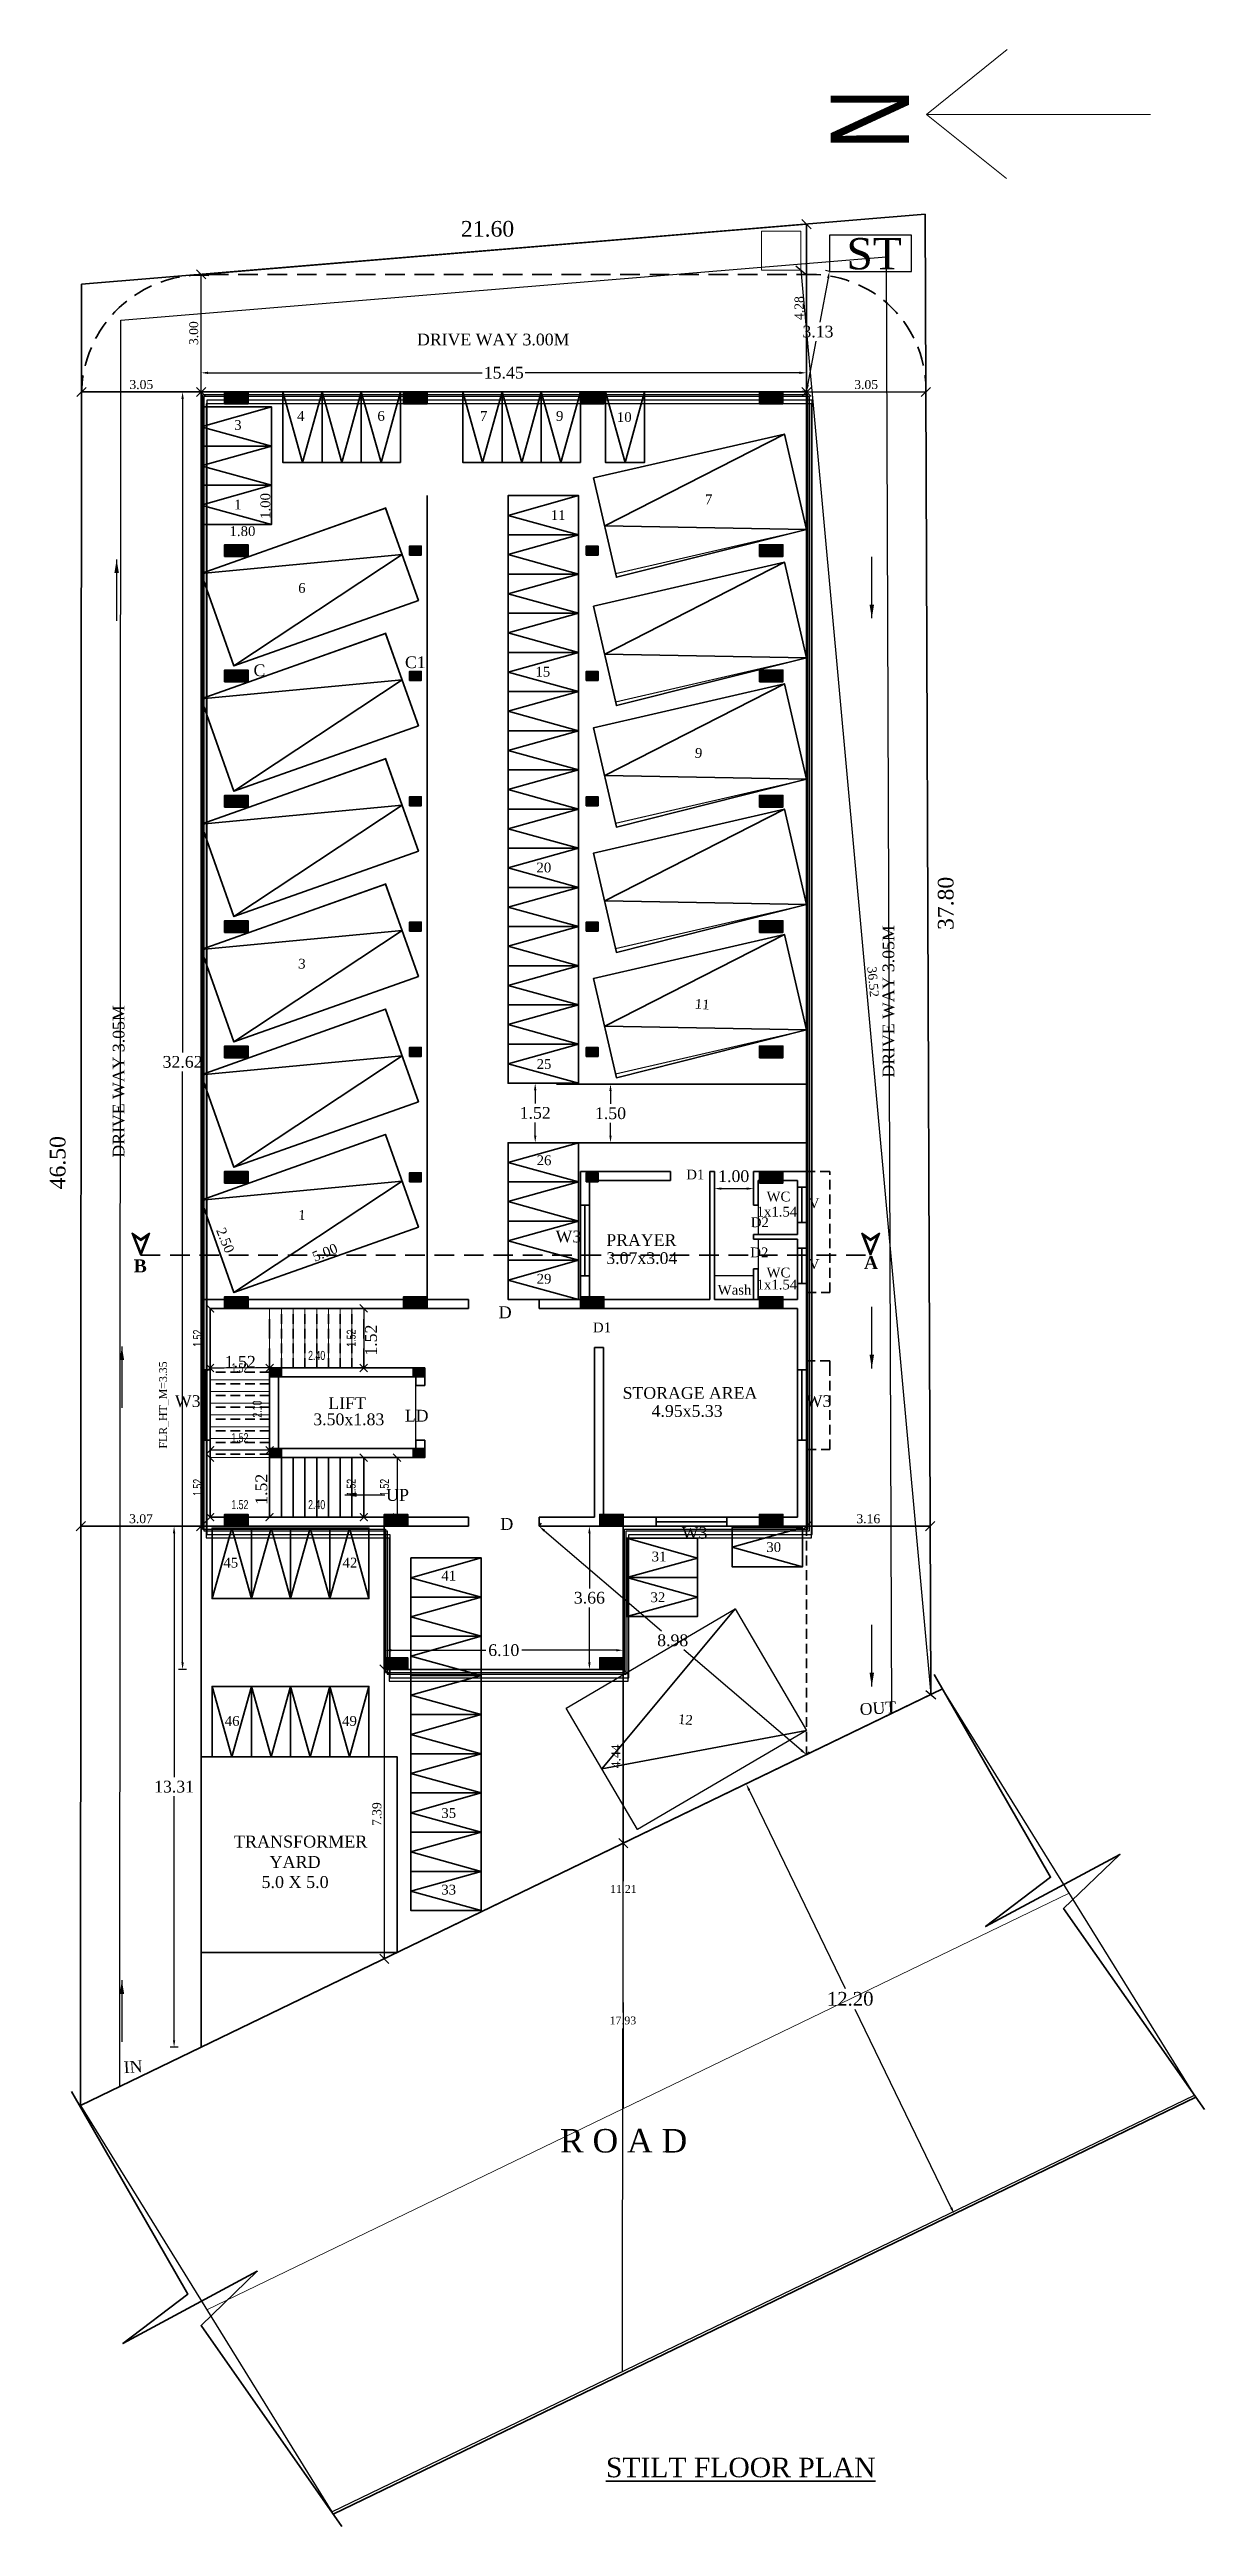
# Model space of a CAD drawing. Header units: metres. Extents: x 7518 to 7619, y -2370 to -2298.
# Drawn here: x 7518.4 to 7547.9, y -2369.9 to -2306.6 of the extents above; entities that cross this region are included whole.
import ezdxf

# ---------------------------------------------------------------- set-up
doc = ezdxf.new("R2010")
doc.units = ezdxf.units.M
doc.header["$MEASUREMENT"] = 0
doc.header["$PDMODE"] = 98
for name, pattern in [('DASHED', [0.75, 0.5, -0.25]), ('DASHED2', [0.375, 0.25, -0.125]), ('DOT2', [0.125, 0, -0.125])]:
    doc.linetypes.add(name, pattern=pattern)
for name, color, linetype, plot in [('BLK_1_COVERED_AREA', 140, 'Continuous', False), ('BLK_1_FLR_0_BLT_UP_AREA_DEDUCT', 18, 'Continuous', False), ('BLK_1_MAX_HEIGHT_CAL', 7, 'Continuous', False), ('DA_PARKING', 1, 'Continuous', False), ('PARKING_SLOT', 30, 'Continuous', False), ('TWO_WHEELER_PARKING', 2, 'Continuous', False)]:
    doc.layers.add(name, color=color, linetype=linetype, plot=plot)
for name, color, linetype in [('BLK_1_FLR_0_BLT_UP_AREA', 18, 'Continuous'), ('BLK_1_FLR_0_COVERED_PARKING', 173, 'Continuous'), ('BLK_1_FLR_0_EXIT_WIDTH_STAIR', 1, 'Continuous'), ('BLK_1_FLR_0_LIFT_1', 30, 'Continuous'), ('BLK_1_FLR_0_STAIR_1', 1, 'Continuous'), ('BLK_1_FLR_1_WATER_CLOSET', 3, 'Continuous'), ('BLK_1_LVL_0_BLDG_FOOT_PRINT', 1, 'Continuous'), ('BLK_1_LVL_0_FRONT_SETBACK', 2, 'Continuous'), ('BLK_1_LVL_0_REAR_SETBACK', 11, 'Continuous'), ('BLK_1_LVL_0_SIDE_SETBACK1', 171, 'Continuous'), ('BLK_1_LVL_0_SIDE_SETBACK2', 102, 'Continuous'), ('PLOT_BOUNDARY', 70, 'Continuous'), ('ROAD_WIDTH', 1, 'Continuous'), ('RWH', 130, 'Continuous'), ('SEPTIC_TANK', 146, 'Continuous'), ('TRANSFORMER_YARD', 7, 'Continuous')]:
    doc.layers.add(name, color=color, linetype=linetype)
for name, color, linetype, lineweight in [('BLK_1_FLR_0_STAIR_1_FLIGHT_1', 7, 'Continuous', 0), ('BLK_1_FLR_0_STAIR_1_FLIGHT_2', 7, 'Continuous', 0), ('BLK_1_FLR_0_STAIR_1_FLIGHT_3', 7, 'Continuous', 0), ('BLK_1_FLR_0_STAIR_1_LANDING_1', 7, 'Continuous', 0), ('BLK_1_FLR_0_STAIR_1_LANDING_2', 7, 'Continuous', 0), ('BLK_1_FLR_0_STILT', 7, 'Continuous', 0), ('BLK_1_FLR_0_WASH', 243, 'Continuous', 5), ('DIST_CL_ROAD', 7, 'Continuous', 0), ('DIST_EXIT', 7, 'Continuous', 0), ('NORTH_DIRECTION', 7, 'Continuous', 0), ('NOTIFIED_ROAD', 1, 'Continuous', 13), ('SEGREGATED_TOILET', 1, 'Continuous', 0), ('SPECIAL_PARKING', 175, 'Continuous', 0)]:
    doc.layers.add(name, color=color, linetype=linetype, lineweight=lineweight)
doc.styles.add('DIM 100', font='ARIALN.TTF', dxfattribs={"width": 0.85, "height": 0.23})
doc.styles.get("Standard").update_dxf_attribs({"font": 'times.ttf'})
doc.styles.add('USA TEXT', font='GOTHIC.TTF', dxfattribs={"width": 0.8})
doc.dimstyles.new('GRID DIM 400', dxfattribs={"dimscale": 0, "dimtxt": 0.8, "dimasz": 0.2, "dimexe": 0, "dimexo": 0, "dimgap": 0.2, "dimtad": 0, "dimlfac": -0.1, "dimzin": 1, "dimdsep": 46, "dimtxsty": 'DIM 100', "dimblk": 'ARCHTICK', "dimcen": 0, "dimclrd": 256, "dimclre": 252, "dimclrt": 4, "dimazin": 0, "dimtfac": 1, "dimtix": 1, "dimtofl": 0, "dimtmove": 2, "dimatfit": 0, "dimfxl": 0, "dimtolj": 1, "dimtzin": 0, "dimarcsym": 0})
doc.dimstyles.get("Standard").update_dxf_attribs({"dimtxt": 0.3, "dimasz": 0.18, "dimexe": 0.1, "dimexo": 0.1, "dimgap": 0.09, "dimtad": 0, "dimtih": 1, "dimtoh": 1, "dimzin": 0, "dimdsep": 46, "dimtxsty": 'Standard', "dimcen": 0.09, "dimadec": 0, "dimazin": 0, "dimtfac": 1, "dimtofl": 0, "dimtmove": 0, "dimatfit": 3, "dimfxl": 0, "dimtolj": 1, "dimtzin": 0, "dimarcsym": 0})
doc.dimstyles.new('STANDARD$0', dxfattribs={"dimtxt": 0.3, "dimasz": 0.18, "dimexe": 0.1, "dimexo": 0.1, "dimgap": 0.09, "dimtad": 0, "dimtih": 1, "dimtoh": 1, "dimzin": 1, "dimdsep": 46, "dimtxsty": 'Standard', "dimcen": 0.1, "dimadec": 3, "dimazin": 0, "dimtfac": 1, "dimtofl": 0, "dimtmove": 0, "dimatfit": 3, "dimfxl": 0, "dimtolj": 1, "dimtzin": 0, "dimarcsym": 0})
doc.dimstyles.new('vassanttham', dxfattribs={"dimtxt": 0.23, "dimasz": 0.234375, "dimexe": 0.15, "dimexo": 0.5, "dimgap": 0.07, "dimtad": 1, "dimtoh": 1, "dimrnd": 0.01, "dimzin": 0, "dimdsep": 46, "dimtxsty": 'Standard', "dimblk": 'OBLIQUE', "dimcen": 0.23, "dimse1": 1, "dimse2": 1, "dimclrd": 7, "dimclre": 7, "dimclrt": 7, "dimadec": 0, "dimazin": 0, "dimtfac": 1, "dimtix": 1, "dimtofl": 0, "dimtmove": 0, "dimatfit": 3, "dimfxl": 0, "dimtolj": 2, "dimtzin": 0, "dimlwd": 25, "dimlwe": -1, "dimarcsym": 0})

msp = doc.modelspace()

# ---------------------------------------------------------------- texts
at = {"lineweight": 35}
for s, height, p in [('ST', 0.8, (7538.756, -2312.223)), ('DRIVE WAY 3.00M', 0.3, (7527.796, -2314.164)), ('4', 0.25, (7524.733, -2316.091)), ('6', 0.25, (7526.785, -2316.091)), ('7', 0.25, (7529.404, -2316.091)), ('9', 0.25, (7531.342, -2316.091)), ('10', 0.25, (7532.896, -2316.119)), ('3', 0.25, (7523.13, -2316.321)), ('1', 0.25, (7523.13, -2318.352)), ('11', 0.25, (7531.21, -2318.622)), ('7', 0.25, (7535.145, -2318.22)), ('1.80', 0.25, (7523.011, -2319.032)), ('C', 0.3, (7523.623, -2322.61)), ('C1', 0.3, (7527.489, -2322.405)), ('15', 0.25, (7530.817, -2322.621)), ('20', 0.25, (7530.844, -2327.621)), ('25', 0.25, (7530.848, -2332.638)), ('26', 0.25, (7530.848, -2335.096)), ('D1', 0.25, (7534.666, -2335.459)), ('WC', 0.25, (7536.716, -2336.022)), ('V', 0.25, (7537.793, -2336.192)), ('W3', 0.3, (7531.332, -2337.067)), ('PRAYER', 0.3, (7532.627, -2337.159)), ('D2', 0.25, (7536.314, -2336.679)), ('D2', 0.25, (7536.301, -2337.448)), ('V', 0.25, (7537.793, -2337.745)), ('29', 0.25, (7530.848, -2338.122)), ('Wash', 0.25, (7535.469, -2338.402)), ('WC', 0.25, (7536.716, -2337.962)), ('D', 0.305, (7529.878, -2339.005)), ('D1', 0.25, (7532.286, -2339.364)), ('W3', 0.3, (7521.617, -2341.27)), ('LIFT', 0.3, (7525.534, -2341.322)), ('STORAGE AREA', 0.3, (7533.043, -2341.062)), ('W3', 0.3, (7537.718, -2341.27)), ('LD', 0.3, (7527.485, -2341.643)), ('UP', 0.3047, (7527.003, -2343.668)), ('D', 0.305, (7529.92, -2344.41)), ('W3', 0.3, (7534.552, -2344.635)), ('31', 0.25, (7533.785, -2345.213)), ('30', 0.25, (7536.709, -2344.973)), ('45', 0.25, (7522.853, -2345.37)), ('42', 0.25, (7525.894, -2345.37)), ('41', 0.25, (7528.416, -2345.702)), ('32', 0.25, (7533.754, -2346.254)), ('46', 0.25, (7522.889, -2349.412)), ('49', 0.25, (7525.884, -2349.412)), ('35', 0.25, (7528.416, -2351.763)), ('TRANSFORMER', 0.30467, (7523.125, -2352.519)), ('5.0 X 5.0', 0.3047, (7523.827, -2353.553)), ('YARD', 0.3047, (7524.031, -2353.04)), ('33', 0.25, (7528.416, -2353.719)), (' R O A D', 0.6, (7531.218, -2360.306)), ('%%USTILT FLOOR PLAN', 0.5, (7532.617, -2368.598))]:
    msp.add_text(s, height=height, dxfattribs=at).set_placement(p)
for s, height, rotation, p in [('1.00', 0.25, 90, (7524.05, -2318.595)), ('6', 0.25, 357.11193, (7524.758, -2320.477)), ('9', 0.25, 355.25749, (7534.877, -2324.689)), ('DRIVE WAY 3.05M', 0.3, 90, (7539.976, -2332.86)), ('3', 0.25, 357.11193, (7524.758, -2330.073)), ('DRIVE WAY 3.05M', 0.3, 90, (7520.33, -2334.903)), ('11', 0.25, 355.25749, (7534.877, -2331.094)), ('1', 0.25, 357.11193, (7524.758, -2336.487)), ('2.50', 0.25, 292.11501, (7522.663, -2336.755)), ('5.00', 0.25, 22.11501, (7525.186, -2337.564)), ('OUT', 0.3, 3.6735, (7539.103, -2349.14)), ('12', 0.25, 355.25749, (7534.449, -2349.361)), ('IN', 0.3, 3.6735, (7520.32, -2358.282))]:
    msp.add_text(s, height=height, rotation=rotation, dxfattribs=at).set_placement(p)
at = {"lineweight": 35, "ltscale": 15}
for s, height, p in [('1x1.54', 0.25, (7536.461, -2336.408)), ('3.07x3.04', 0.3, (7532.627, -2337.619)), ('1x1.54', 0.25, (7536.461, -2338.269)), ('4.95x5.33', 0.3, (7533.782, -2341.522)), ('3.50x1.83', 0.3, (7525.149, -2341.736))]:
    msp.add_text(s, height=height, dxfattribs=at).set_placement(p)
at = {"lineweight": 35, "attachment_point": 5}
for s, insert, char_height in [('\\A1;21.60', (7529.596, -2311.192), 0.4), ('\\A1;1.52', (7523.285, -2340.119), 0.3)]:
    msp.add_mtext(s, dxfattribs=dict(at, insert=insert, char_height=char_height))
at = {"lineweight": 35, "attachment_point": 5, "rotation": 90}
for s, insert, char_height in [('\\A1;37.80', (7541.292, -2328.412), 0.4), ('\\A1;46.50', (7518.629, -2335.033), 0.4), ('\\A1;1.52', (7526.624, -2339.563), 0.3), ('\\A1;1.52', (7523.826, -2343.373), 0.3)]:
    msp.add_mtext(s, dxfattribs=dict(at, insert=insert, char_height=char_height))
at = {"lineweight": 35, "char_height": 0.33, "width": 0.39417, "attachment_point": 7, "rotation": 0.28274}
for s, insert in [('{\\fTimes New Roman|b1|i0|c0|p18;B}', (7520.567, -2337.835)), ('{\\fTimes New Roman|b1|i0|c0|p18;A}', (7539.202, -2337.751))]:
    msp.add_mtext(s, dxfattribs=dict(at, insert=insert))
at = {"layer": 'BLK_1_FLR_0_STAIR_1', "insert": (7521.214, -2341.22), "char_height": 0.2, "width": 2.4, "attachment_point": 2, "rotation": 90}
msp.add_mtext('FLR_HT_M=3.35', dxfattribs=at)
at = {"layer": 'NORTH_DIRECTION', "insert": (7540.353, -2307.614), "char_height": 2, "attachment_point": 1, "rotation": 270, "style": 'USA TEXT'}
msp.add_mtext_dynamic_manual_height_columns('N', width=1.18507, gutter_width=30, heights=[2.651], dxfattribs=at)

# ---------------------------------------------------------------- blocks, each defined once
blk = doc.blocks.new('*D120')
at = {"color": 0, "lineweight": -2}
for p, q in [((7521.913, -2315.354), (7521.713, -2315.354)), ((7521.813, -2315.534), (7521.813, -2332.218)), ((7521.813, -2347.794), (7521.813, -2332.704)), ((7521.913, -2347.974), (7521.713, -2347.974))]:
    blk.add_line(p, q, dxfattribs=at)
at = {"color": 0, "lineweight": 35}
for points in [[(7521.783, -2315.534), (7521.843, -2315.534), (7521.813, -2315.354)], [(7521.783, -2347.794), (7521.843, -2347.794), (7521.813, -2347.974)]]:
    blk.add_solid(points, dxfattribs=at)
at = {"layer": 'Defpoints', "color": 0, "lineweight": 35}
for p in [(7521.813, -2315.354), (7522.99, -2315.354), (7522.99, -2347.974)]:
    blk.add_point(p, dxfattribs=at)
at = {"color": 0, "lineweight": 35, "insert": (7521.813, -2332.461), "char_height": 0.3, "attachment_point": 5}
blk.add_mtext('\\A1;32.62', dxfattribs=at)
blk = doc.blocks.new('*D121')
at = {"layer": 'Defpoints', "color": 0, "lineweight": 35}
for p in [(7536.195, -2350.894), (7541.507, -2361.877), (7541.507, -2361.877)]:
    blk.add_point(p, dxfattribs=at)
at = {"layer": 'NOTIFIED_ROAD', "color": 0, "lineweight": -2}
for p, q in [((7536.195, -2350.894), (7536.105, -2350.937)), ((7536.274, -2351.056), (7538.721, -2356.117)), ((7541.428, -2361.715), (7538.981, -2356.654)), ((7541.507, -2361.877), (7541.417, -2361.92))]:
    blk.add_line(p, q, dxfattribs=at)
at = {"layer": 'NOTIFIED_ROAD', "color": 0, "lineweight": 35}
for points in [[(7536.301, -2351.043), (7536.247, -2351.069), (7536.195, -2350.894)], [(7541.455, -2361.702), (7541.401, -2361.728), (7541.507, -2361.877)]]:
    blk.add_solid(points, dxfattribs=at)
at = {"layer": 'NOTIFIED_ROAD', "color": 0, "insert": (7538.851, -2356.385), "char_height": 0.35, "attachment_point": 5}
blk.add_mtext('\\A1;12.20', dxfattribs=at)
blk = doc.blocks.new('*D134')
at = {"color": 0, "lineweight": -2}
for p, q in [((7526.96, -2347.482), (7526.96, -2347.382)), ((7527.14, -2347.482), (7529.55, -2347.482)), ((7532.88, -2347.482), (7530.47, -2347.482)), ((7533.06, -2347.482), (7533.06, -2347.382))]:
    blk.add_line(p, q, dxfattribs=at)
at = {"color": 0, "lineweight": 35}
for points in [[(7527.14, -2347.452), (7527.14, -2347.512), (7526.96, -2347.482)], [(7532.88, -2347.452), (7532.88, -2347.512), (7533.06, -2347.482)]]:
    blk.add_solid(points, dxfattribs=at)
at = {"layer": 'Defpoints', "color": 0, "lineweight": 35}
for p in [(7526.96, -2347.482), (7533.06, -2347.482), (7533.06, -2347.482)]:
    blk.add_point(p, dxfattribs=at)
at = {"color": 0, "lineweight": 35, "insert": (7530.01, -2347.482), "char_height": 0.3, "attachment_point": 5}
blk.add_mtext('\\A1;6.10', dxfattribs=at)
blk = doc.blocks.new('*D135')
at = {"color": 0, "lineweight": -2}
for p, q in [((7532.195, -2344.314), (7532.295, -2344.314)), ((7532.195, -2344.494), (7532.195, -2345.901)), ((7532.195, -2347.794), (7532.195, -2346.387)), ((7532.195, -2347.974), (7532.295, -2347.974))]:
    blk.add_line(p, q, dxfattribs=at)
at = {"color": 0, "lineweight": 35}
for points in [[(7532.165, -2344.494), (7532.225, -2344.494), (7532.195, -2344.314)], [(7532.165, -2347.794), (7532.225, -2347.794), (7532.195, -2347.974)]]:
    blk.add_solid(points, dxfattribs=at)
at = {"layer": 'Defpoints', "color": 0, "lineweight": 35}
for p in [(7532.195, -2344.314), (7532.195, -2344.314), (7532.195, -2347.974)]:
    blk.add_point(p, dxfattribs=at)
at = {"color": 0, "lineweight": 35, "insert": (7532.195, -2346.144), "char_height": 0.3, "attachment_point": 5}
blk.add_mtext('\\A1;3.66', dxfattribs=at)
blk = doc.blocks.new('*D136')
at = {"color": 0, "lineweight": -2}
for p, q in [((7530.812, -2333.004), (7530.912, -2333.004)), ((7530.812, -2333.184), (7530.812, -2333.52)), ((7530.812, -2334.343), (7530.812, -2334.006)), ((7530.812, -2334.523), (7530.912, -2334.523))]:
    blk.add_line(p, q, dxfattribs=at)
at = {"color": 0, "lineweight": 35}
for points in [[(7530.782, -2333.184), (7530.842, -2333.184), (7530.812, -2333.004)], [(7530.782, -2334.343), (7530.842, -2334.343), (7530.812, -2334.523)]]:
    blk.add_solid(points, dxfattribs=at)
at = {"layer": 'Defpoints', "color": 0, "lineweight": 35}
for p in [(7530.812, -2333.004), (7530.812, -2333.004), (7530.812, -2334.523)]:
    blk.add_point(p, dxfattribs=at)
at = {"color": 0, "lineweight": 35, "insert": (7530.812, -2333.763), "char_height": 0.3, "attachment_point": 5}
blk.add_mtext('\\A1;1.52', dxfattribs=at)
blk = doc.blocks.new('*D137')
at = {"color": 0, "lineweight": -2}
for p, q in [((7532.734, -2333.024), (7532.834, -2333.024)), ((7532.734, -2333.204), (7532.734, -2333.53)), ((7532.734, -2334.343), (7532.734, -2334.016)), ((7532.734, -2334.523), (7532.834, -2334.523))]:
    blk.add_line(p, q, dxfattribs=at)
at = {"color": 0, "lineweight": 35}
for points in [[(7532.704, -2333.204), (7532.764, -2333.204), (7532.734, -2333.024)], [(7532.704, -2334.343), (7532.764, -2334.343), (7532.734, -2334.523)]]:
    blk.add_solid(points, dxfattribs=at)
at = {"layer": 'Defpoints', "color": 0, "lineweight": 35}
for p in [(7532.734, -2333.024), (7532.734, -2333.024), (7532.734, -2334.523)]:
    blk.add_point(p, dxfattribs=at)
at = {"color": 0, "lineweight": 35, "insert": (7532.734, -2333.773), "char_height": 0.3, "attachment_point": 5}
blk.add_mtext('\\A1;1.50', dxfattribs=at)
blk = doc.blocks.new('*D138')
at = {"color": 0, "lineweight": -2}
for p, q in [((7521.696, -2344.314), (7521.496, -2344.314)), ((7521.596, -2344.494), (7521.596, -2350.724)), ((7521.596, -2357.44), (7521.596, -2351.21)), ((7521.696, -2357.62), (7521.496, -2357.62))]:
    blk.add_line(p, q, dxfattribs=at)
at = {"color": 0, "lineweight": 35}
for points in [[(7521.566, -2344.494), (7521.626, -2344.494), (7521.596, -2344.314)], [(7521.566, -2357.44), (7521.626, -2357.44), (7521.596, -2357.62)]]:
    blk.add_solid(points, dxfattribs=at)
at = {"layer": 'Defpoints', "color": 0, "lineweight": 35}
for p in [(7521.596, -2344.314), (7522.285, -2344.314), (7522.285, -2357.62)]:
    blk.add_point(p, dxfattribs=at)
at = {"color": 0, "lineweight": 35, "insert": (7521.596, -2350.967), "char_height": 0.3, "attachment_point": 5}
blk.add_mtext('\\A1;13.31', dxfattribs=at)
blk = doc.blocks.new('*D139')
at = {"color": 0, "lineweight": -2}
for p, q in [((7522.285, -2314.965), (7522.285, -2314.765)), ((7522.465, -2314.865), (7529.462, -2314.865)), ((7537.555, -2314.865), (7530.558, -2314.865)), ((7537.735, -2314.965), (7537.735, -2314.765))]:
    blk.add_line(p, q, dxfattribs=at)
at = {"color": 0, "lineweight": 35}
for points in [[(7522.465, -2314.835), (7522.465, -2314.895), (7522.285, -2314.865)], [(7537.555, -2314.835), (7537.555, -2314.895), (7537.735, -2314.865)]]:
    blk.add_solid(points, dxfattribs=at)
at = {"layer": 'Defpoints', "color": 0, "lineweight": 35}
for p in [(7522.285, -2315.354), (7537.735, -2314.865), (7537.735, -2315.354)]:
    blk.add_point(p, dxfattribs=at)
at = {"color": 0, "lineweight": 35, "insert": (7530.01, -2314.865), "char_height": 0.3, "attachment_point": 5}
blk.add_mtext('\\A1;15.45', dxfattribs=at)
blk = doc.blocks.new('*D140')
at = {"color": 0, "lineweight": -2}
for p, q in [((7535.385, -2335.788), (7535.385, -2335.595)), ((7536.385, -2335.788), (7536.385, -2335.595)), ((7535.565, -2335.695), (7536.205, -2335.695))]:
    blk.add_line(p, q, dxfattribs=at)
at = {"color": 0, "lineweight": 35}
for points in [[(7535.565, -2335.665), (7535.565, -2335.725), (7535.385, -2335.695)], [(7536.205, -2335.665), (7536.205, -2335.725), (7536.385, -2335.695)]]:
    blk.add_solid(points, dxfattribs=at)
at = {"layer": 'Defpoints', "color": 0, "lineweight": 35}
for p in [(7535.385, -2335.888), (7536.385, -2335.695), (7536.385, -2335.888)]:
    blk.add_point(p, dxfattribs=at)
at = {"color": 0, "lineweight": 35, "insert": (7535.878, -2335.38), "char_height": 0.3, "attachment_point": 5}
blk.add_mtext('\\A1;1.00', dxfattribs=at)
blk = doc.blocks.new('_Oblique')
at = {"color": 0, "lineweight": -2}
blk.add_line((-0.5, -0.5), (0.5, 0.5), dxfattribs=at)
blk = doc.blocks.new('*D141')
at = {"layer": 'BLK_1_LVL_0_FRONT_SETBACK', "lineweight": 25}
blk.add_line((7533.06, -2352.41), (7533.06, -2347.974), dxfattribs=at)
at = {"layer": 'Defpoints', "color": 0, "lineweight": 35}
for p in [(7533.06, -2347.974), (7533.06, -2347.974), (7533.06, -2352.41)]:
    blk.add_point(p, dxfattribs=at)
at = {"layer": 'BLK_1_LVL_0_FRONT_SETBACK', "lineweight": 25, "xscale": 0.234375, "yscale": 0.234375, "zscale": 0.234375}
for p, rotation in [((7533.06, -2347.974), 90), ((7533.06, -2352.41), 270)]:
    blk.add_blockref('_Oblique', p, dxfattribs=dict(at, rotation=rotation))
at = {"layer": 'BLK_1_LVL_0_FRONT_SETBACK', "insert": (7532.873, -2350.192), "char_height": 0.23, "attachment_point": 5, "rotation": 90}
blk.add_mtext('\\A2;4.44', dxfattribs=at)
blk = doc.blocks.new('*D142')
at = {"layer": 'BLK_1_LVL_0_FRONT_SETBACK', "lineweight": 25}
blk.add_line((7526.96, -2347.974), (7526.96, -2355.36), dxfattribs=at)
at = {"layer": 'Defpoints', "color": 0, "lineweight": 35}
for p in [(7526.96, -2347.974), (7526.96, -2355.36), (7526.96, -2355.36)]:
    blk.add_point(p, dxfattribs=at)
at = {"layer": 'BLK_1_LVL_0_FRONT_SETBACK', "lineweight": 25, "xscale": 0.234375, "yscale": 0.234375, "zscale": 0.234375}
for p, rotation in [((7526.96, -2347.974), 90), ((7526.96, -2355.36), 270)]:
    blk.add_blockref('_Oblique', p, dxfattribs=dict(at, rotation=rotation))
at = {"layer": 'BLK_1_LVL_0_FRONT_SETBACK', "insert": (7526.773, -2351.667), "char_height": 0.23, "attachment_point": 5, "rotation": 90}
blk.add_mtext('\\A2;7.39', dxfattribs=at)
blk = doc.blocks.new('*D143')
at = {"layer": 'BLK_1_LVL_0_SIDE_SETBACK2', "linetype": 'ByBlock', "lineweight": 25}
blk.add_line((7537.735, -2344.314), (7540.89, -2344.314), dxfattribs=at)
at = {"layer": 'Defpoints', "color": 0, "linetype": 'ByBlock', "lineweight": 35}
for p in [(7537.735, -2344.314), (7540.89, -2344.314), (7540.89, -2344.314)]:
    blk.add_point(p, dxfattribs=at)
at = {"layer": 'BLK_1_LVL_0_SIDE_SETBACK2', "linetype": 'ByBlock', "lineweight": 25, "xscale": 0.234375, "yscale": 0.234375, "zscale": 0.234375, "rotation": 180}
blk.add_blockref('_Oblique', (7537.735, -2344.314), dxfattribs=at)
at = {"layer": 'BLK_1_LVL_0_SIDE_SETBACK2', "linetype": 'ByBlock', "lineweight": 25, "xscale": 0.234375, "yscale": 0.234375, "zscale": 0.234375}
blk.add_blockref('_Oblique', (7540.89, -2344.314), dxfattribs=at)
at = {"layer": 'BLK_1_LVL_0_SIDE_SETBACK2', "linetype": 'ByBlock', "insert": (7539.313, -2344.126), "char_height": 0.23, "attachment_point": 5}
blk.add_mtext('\\A2;3.16', dxfattribs=at)
blk = doc.blocks.new('*D144')
at = {"layer": 'BLK_1_LVL_0_SIDE_SETBACK2', "linetype": 'ByBlock', "lineweight": 25}
blk.add_line((7537.735, -2315.354), (7540.78, -2315.354), dxfattribs=at)
at = {"layer": 'Defpoints', "color": 0, "linetype": 'ByBlock', "lineweight": 35}
for p in [(7537.735, -2315.354), (7540.78, -2315.354), (7540.78, -2315.354)]:
    blk.add_point(p, dxfattribs=at)
at = {"layer": 'BLK_1_LVL_0_SIDE_SETBACK2', "linetype": 'ByBlock', "lineweight": 25, "xscale": 0.234375, "yscale": 0.234375, "zscale": 0.234375}
for p, rotation in [((7537.735, -2315.354), 179.9996540600815), ((7540.78, -2315.354), 359.9996540600815)]:
    blk.add_blockref('_Oblique', p, dxfattribs=dict(at, rotation=rotation))
at = {"layer": 'BLK_1_LVL_0_SIDE_SETBACK2', "linetype": 'ByBlock', "insert": (7539.258, -2315.166), "char_height": 0.23, "attachment_point": 5, "rotation": 359.99965}
blk.add_mtext('\\A2;3.05', dxfattribs=at)
blk = doc.blocks.new('*D145')
at = {"layer": 'BLK_1_LVL_0_SIDE_SETBACK1', "lineweight": 25}
blk.add_line((7519.218, -2344.312), (7522.285, -2344.312), dxfattribs=at)
at = {"layer": 'Defpoints', "color": 0, "lineweight": 35}
for p in [(7519.218, -2344.312), (7522.285, -2344.312), (7522.285, -2344.314)]:
    blk.add_point(p, dxfattribs=at)
at = {"layer": 'BLK_1_LVL_0_SIDE_SETBACK1', "lineweight": 25, "xscale": 0.234375, "yscale": 0.234375, "zscale": 0.234375, "rotation": 180}
blk.add_blockref('_Oblique', (7519.218, -2344.312), dxfattribs=at)
at = {"layer": 'BLK_1_LVL_0_SIDE_SETBACK1', "lineweight": 25, "xscale": 0.234375, "yscale": 0.234375, "zscale": 0.234375}
blk.add_blockref('_Oblique', (7522.285, -2344.312), dxfattribs=at)
at = {"layer": 'BLK_1_LVL_0_SIDE_SETBACK1', "insert": (7520.752, -2344.125), "char_height": 0.23, "attachment_point": 5}
blk.add_mtext('\\A2;3.07', dxfattribs=at)
blk = doc.blocks.new('*D122')
at = {"layer": 'BLK_1_LVL_0_SIDE_SETBACK1', "lineweight": 25}
blk.add_line((7522.285, -2315.354), (7519.235, -2315.354), dxfattribs=at)
at = {"layer": 'Defpoints', "color": 0, "lineweight": 35}
for p in [(7519.235, -2315.354), (7519.235, -2315.354), (7522.285, -2315.354)]:
    blk.add_point(p, dxfattribs=at)
at = {"layer": 'BLK_1_LVL_0_SIDE_SETBACK1', "lineweight": 25, "xscale": 0.234375, "yscale": 0.234375, "zscale": 0.234375, "rotation": 180}
blk.add_blockref('_Oblique', (7519.235, -2315.354), dxfattribs=at)
at = {"layer": 'BLK_1_LVL_0_SIDE_SETBACK1', "lineweight": 25, "xscale": 0.234375, "yscale": 0.234375, "zscale": 0.234375}
blk.add_blockref('_Oblique', (7522.285, -2315.354), dxfattribs=at)
at = {"layer": 'BLK_1_LVL_0_SIDE_SETBACK1', "insert": (7520.76, -2315.166), "char_height": 0.23, "attachment_point": 5}
blk.add_mtext('\\A2;3.05', dxfattribs=at)
blk = doc.blocks.new('*D146')
at = {"layer": 'Defpoints', "color": 0, "lineweight": 35}
for p in [(7533.06, -2347.974), (7533.062, -2359.185), (7533.062, -2359.185)]:
    blk.add_point(p, dxfattribs=at)
at = {"layer": 'DIST_CL_ROAD', "color": 0, "linetype": 'DOT2', "lineweight": -2}
for p, q in [((7533.06, -2347.974), (7533.05, -2347.974)), ((7533.062, -2359.185), (7533.052, -2359.185))]:
    blk.add_line(p, q, dxfattribs=at)
at = {"layer": 'DIST_CL_ROAD', "color": 0, "lineweight": -2}
for p, q in [((7533.06, -2347.992), (7533.061, -2353.377)), ((7533.062, -2359.167), (7533.061, -2353.781))]:
    blk.add_line(p, q, dxfattribs=at)
at = {"layer": 'DIST_CL_ROAD', "color": 0, "lineweight": 35}
for points in [[(7533.063, -2347.992), (7533.057, -2347.992), (7533.06, -2347.974)], [(7533.065, -2359.167), (7533.059, -2359.167), (7533.062, -2359.185)]]:
    blk.add_solid(points, dxfattribs=at)
at = {"layer": 'DIST_CL_ROAD', "color": 7, "insert": (7533.061, -2353.579), "char_height": 1, "attachment_point": 5}
blk.add_mtext('\\A1;{\\H0.2x;11.21}', dxfattribs=at)
blk = doc.blocks.new('*D147')
at = {"layer": 'BLK_1_MAX_HEIGHT_CAL', "color": 0, "lineweight": -2}
for p, q in [((7533.06, -2347.992), (7533.049, -2356.735)), ((7533.037, -2365.882), (7533.048, -2357.139))]:
    blk.add_line(p, q, dxfattribs=at)
at = {"layer": 'BLK_1_MAX_HEIGHT_CAL', "color": 0, "linetype": 'DOT2', "lineweight": -2}
for p, q in [((7533.06, -2347.974), (7533.05, -2347.974)), ((7533.037, -2365.9), (7533.027, -2365.9))]:
    blk.add_line(p, q, dxfattribs=at)
at = {"layer": 'BLK_1_MAX_HEIGHT_CAL', "color": 0, "lineweight": 35}
for points in [[(7533.057, -2347.992), (7533.063, -2347.992), (7533.06, -2347.974)], [(7533.034, -2365.882), (7533.04, -2365.882), (7533.037, -2365.9)]]:
    blk.add_solid(points, dxfattribs=at)
at = {"layer": 'Defpoints', "color": 0, "lineweight": 35}
for p in [(7533.06, -2347.974), (7533.037, -2365.9), (7533.037, -2365.9)]:
    blk.add_point(p, dxfattribs=at)
at = {"layer": 'BLK_1_MAX_HEIGHT_CAL', "color": 7, "insert": (7533.049, -2356.937), "char_height": 1, "attachment_point": 5}
blk.add_mtext('\\A1;{\\H0.2x;17.93}', dxfattribs=at)
blk = doc.blocks.new('*D148')
at = {"layer": 'Defpoints', "color": 0, "lineweight": 35}
for p in [(7530.91, -2344.314), (7537.735, -2350.149), (7537.735, -2350.149)]:
    blk.add_point(p, dxfattribs=at)
at = {"layer": 'DIST_EXIT', "color": 0, "lineweight": -2}
for p, q in [((7530.91, -2344.314), (7530.975, -2344.238)), ((7531.047, -2344.431), (7534.038, -2346.988)), ((7537.598, -2350.032), (7534.607, -2347.474)), ((7537.735, -2350.149), (7537.8, -2350.073))]:
    blk.add_line(p, q, dxfattribs=at)
at = {"layer": 'DIST_EXIT', "color": 0, "lineweight": 35}
for points in [[(7531.066, -2344.408), (7531.027, -2344.454), (7530.91, -2344.314)], [(7537.618, -2350.009), (7537.579, -2350.055), (7537.735, -2350.149)]]:
    blk.add_solid(points, dxfattribs=at)
at = {"layer": 'DIST_EXIT', "color": 0, "insert": (7534.322, -2347.231), "char_height": 0.3, "attachment_point": 5}
blk.add_mtext('\\A1;8.98', dxfattribs=at)
blk = doc.blocks.new('*D149')
at = {"layer": 'Defpoints', "color": 0, "linetype": 'ByBlock', "lineweight": 35}
for p in [(7538.321, -2312.274), (7538.321, -2312.274), (7537.735, -2315.354)]:
    blk.add_point(p, dxfattribs=at)
at = {"layer": 'SEPTIC_TANK', "color": 0, "linetype": 'ByBlock', "lineweight": -2}
for p, q in [((7538.287, -2312.451), (7538.074, -2313.571)), ((7538.321, -2312.274), (7538.222, -2312.255)), ((7537.769, -2315.177), (7537.982, -2314.057)), ((7537.735, -2315.354), (7537.637, -2315.335))]:
    blk.add_line(p, q, dxfattribs=at)
at = {"layer": 'SEPTIC_TANK', "color": 0, "linetype": 'ByBlock', "lineweight": 35}
for points in [[(7538.258, -2312.445), (7538.317, -2312.457), (7538.321, -2312.274)], [(7537.739, -2315.171), (7537.798, -2315.183), (7537.735, -2315.354)]]:
    blk.add_solid(points, dxfattribs=at)
at = {"layer": 'SEPTIC_TANK', "color": 0, "linetype": 'ByBlock', "insert": (7538.028, -2313.814), "char_height": 0.3, "attachment_point": 5}
blk.add_mtext('\\A1;3.13', dxfattribs=at)
blk = doc.blocks.new('*D150')
at = {"layer": 'BLK_1_LVL_0_REAR_SETBACK', "linetype": 'ByBlock', "lineweight": 25}
blk.add_line((7522.285, -2315.354), (7522.285, -2312.351), dxfattribs=at)
at = {"layer": 'Defpoints', "color": 0, "linetype": 'ByBlock', "lineweight": 35}
for p in [(7522.285, -2312.351), (7522.285, -2312.351), (7522.285, -2315.354)]:
    blk.add_point(p, dxfattribs=at)
at = {"layer": 'BLK_1_LVL_0_REAR_SETBACK', "linetype": 'ByBlock', "lineweight": 25, "xscale": 0.234375, "yscale": 0.234375, "zscale": 0.234375}
for p, rotation in [((7522.285, -2312.351), 90), ((7522.285, -2315.354), 270)]:
    blk.add_blockref('_Oblique', p, dxfattribs=dict(at, rotation=rotation))
at = {"layer": 'BLK_1_LVL_0_REAR_SETBACK', "linetype": 'ByBlock', "insert": (7522.098, -2313.852), "char_height": 0.23, "attachment_point": 5, "rotation": 90}
blk.add_mtext('\\A2;3.00', dxfattribs=at)
blk = doc.blocks.new('*D151')
at = {"layer": 'BLK_1_LVL_0_REAR_SETBACK', "linetype": 'ByBlock', "lineweight": 25}
blk.add_line((7537.735, -2315.354), (7537.737, -2311.069), dxfattribs=at)
at = {"layer": 'Defpoints', "color": 0, "linetype": 'ByBlock', "lineweight": 35}
for p in [(7537.737, -2311.069), (7537.737, -2311.069), (7537.735, -2315.354)]:
    blk.add_point(p, dxfattribs=at)
at = {"layer": 'BLK_1_LVL_0_REAR_SETBACK', "linetype": 'ByBlock', "lineweight": 25, "xscale": 0.234375, "yscale": 0.234375, "zscale": 0.234375}
for p, rotation in [((7537.737, -2311.069), 89.97838304715017), ((7537.735, -2315.354), 269.9783830471501)]:
    blk.add_blockref('_Oblique', p, dxfattribs=dict(at, rotation=rotation))
at = {"layer": 'BLK_1_LVL_0_REAR_SETBACK', "linetype": 'ByBlock', "insert": (7537.548, -2313.211), "char_height": 0.23, "attachment_point": 5, "rotation": 89.97838}
blk.add_mtext('\\A2;4.28', dxfattribs=at)
blk = doc.blocks.new('*D152')
at = {"layer": 'Defpoints', "color": 0, "linetype": 'ByBlock', "lineweight": 35}
for p in [(7537.591, -2312.246), (7540.906, -2348.616), (7540.906, -2348.616)]:
    blk.add_point(p, dxfattribs=at)
at = {"layer": 'SEGREGATED_TOILET', "linetype": 'ByBlock', "lineweight": 25}
blk.add_line((7537.591, -2312.246), (7540.906, -2348.616), dxfattribs=at)
at = {"layer": 'SEGREGATED_TOILET', "linetype": 'ByBlock', "lineweight": 25, "xscale": 0.234375, "yscale": 0.234375, "zscale": 0.234375}
for p, rotation in [((7537.591, -2312.246), 95.20804476324341), ((7540.906, -2348.616), 275.2080447632434)]:
    blk.add_blockref('_Oblique', p, dxfattribs=dict(at, rotation=rotation))
at = {"layer": 'SEGREGATED_TOILET', "linetype": 'ByBlock', "insert": (7539.435, -2330.414), "char_height": 0.23, "attachment_point": 5, "rotation": 275.20804}
blk.add_mtext('\\A2;36.52', dxfattribs=at)
blk = doc.blocks.new('_ArchTick')
at = {"color": 0, "linetype": 'ByBlock', "const_width": 0.15}
blk.add_lwpolyline([(-0.5, -0.5), (0.5, 0.5)], dxfattribs=at)
blk = doc.blocks.new('*D123')
at = {"layer": 'BLK_1_FLR_0_STAIR_1_FLIGHT_1', "color": 2, "linetype": 'Continuous', "lineweight": -2}
blk.add_line((7526.435, -2342.564), (7526.435, -2344.084), dxfattribs=at)
at = {"layer": 'Defpoints', "color": 0, "linetype": 'Continuous', "lineweight": 35}
for p in [(7526.435, -2342.564, -3.137), (7526.435, -2344.084, -3.137), (7526.435, -2344.084)]:
    blk.add_point(p, dxfattribs=at)
at = {"layer": 'BLK_1_FLR_0_STAIR_1_FLIGHT_1', "color": 2, "linetype": 'Continuous', "lineweight": -2, "xscale": 0.2, "yscale": 0.2, "zscale": 0.2}
for p, rotation in [((7526.435, -2342.564), 90), ((7526.435, -2344.084), 270)]:
    blk.add_blockref('_ArchTick', p, dxfattribs=dict(at, rotation=rotation))
at = {"layer": 'BLK_1_FLR_0_STAIR_1_FLIGHT_1', "color": 2, "linetype": 'Continuous', "insert": (7526.118, -2343.324), "char_height": 0.23, "attachment_point": 5, "rotation": 90, "style": 'DIM 100'}
blk.add_mtext('\\A1;1.52', dxfattribs=at)
blk = doc.blocks.new('*D124')
at = {"layer": 'BLK_1_FLR_0_STAIR_1_FLIGHT_1', "color": 252, "linetype": 'Continuous', "lineweight": -2}
blk.add_line((7524.035, -2344.084), (7524.035, -2344.084), dxfattribs=at)
at = {"layer": 'BLK_1_FLR_0_STAIR_1_FLIGHT_1', "color": 1, "linetype": 'Continuous', "lineweight": -2}
blk.add_line((7526.435, -2344.084), (7524.035, -2344.084), dxfattribs=at)
at = {"layer": 'Defpoints', "color": 0, "linetype": 'Continuous', "lineweight": 35}
for p in [(7524.035, -2344.084), (7524.035, -2344.084), (7526.435, -2344.084)]:
    blk.add_point(p, dxfattribs=at)
at = {"layer": 'BLK_1_FLR_0_STAIR_1_FLIGHT_1', "color": 1, "linetype": 'Continuous', "lineweight": -2, "xscale": 0.2, "yscale": 0.2, "zscale": 0.2, "rotation": 180}
blk.add_blockref('_ArchTick', (7524.035, -2344.084), dxfattribs=at)
at = {"layer": 'BLK_1_FLR_0_STAIR_1_FLIGHT_1', "color": 1, "linetype": 'Continuous', "lineweight": -2, "xscale": 0.2, "yscale": 0.2, "zscale": 0.2}
blk.add_blockref('_ArchTick', (7526.435, -2344.084), dxfattribs=at)
at = {"layer": 'BLK_1_FLR_0_STAIR_1_FLIGHT_1', "color": 1, "linetype": 'Continuous', "insert": (7525.235, -2343.766), "char_height": 0.23, "attachment_point": 5, "style": 'DIM 100'}
blk.add_mtext('\\A1;2.40', dxfattribs=at)
blk = doc.blocks.new('*D125')
at = {"layer": 'BLK_1_FLR_0_EXIT_WIDTH_STAIR', "color": 252, "lineweight": -2}
for p, q in [((7527.22, -2342.564), (7527.285, -2342.564)), ((7527.035, -2344.084), (7527.285, -2344.084))]:
    blk.add_line(p, q, dxfattribs=at)
at = {"layer": 'BLK_1_FLR_0_EXIT_WIDTH_STAIR', "color": 1, "lineweight": -2}
blk.add_line((7527.285, -2342.564), (7527.285, -2344.084), dxfattribs=at)
at = {"layer": 'Defpoints', "color": 0, "lineweight": 35}
for p in [(7526.435, -2342.564, 3.137), (7526.435, -2344.084), (7527.285, -2344.084)]:
    blk.add_point(p, dxfattribs=at)
at = {"layer": 'BLK_1_FLR_0_EXIT_WIDTH_STAIR', "color": 1, "lineweight": -2, "xscale": 0.2, "yscale": 0.2, "zscale": 0.2}
for p, rotation in [((7527.285, -2342.564), 90), ((7527.285, -2344.084), 270)]:
    blk.add_blockref('_ArchTick', p, dxfattribs=dict(at, rotation=rotation))
at = {"layer": 'BLK_1_FLR_0_EXIT_WIDTH_STAIR', "color": 1, "insert": (7526.968, -2343.324), "char_height": 0.23, "attachment_point": 5, "rotation": 90, "style": 'DIM 100'}
blk.add_mtext('\\A1;1.52', dxfattribs=at)
blk = doc.blocks.new('*D126')
at = {"layer": 'BLK_1_FLR_0_STAIR_1_LANDING_1', "color": 252, "linetype": 'Continuous', "lineweight": -2}
blk.add_line((7522.515, -2342.564), (7522.515, -2342.564), dxfattribs=at)
at = {"layer": 'BLK_1_FLR_0_STAIR_1_LANDING_1', "color": 1, "linetype": 'Continuous', "lineweight": -2}
blk.add_line((7522.515, -2342.564), (7522.515, -2344.084), dxfattribs=at)
at = {"layer": 'Defpoints', "color": 0, "linetype": 'Continuous', "lineweight": 35}
for p in [(7522.515, -2342.564), (7522.515, -2344.084), (7522.515, -2344.084)]:
    blk.add_point(p, dxfattribs=at)
at = {"layer": 'BLK_1_FLR_0_STAIR_1_LANDING_1', "color": 1, "linetype": 'Continuous', "lineweight": -2, "xscale": 0.2, "yscale": 0.2, "zscale": 0.2}
for p, rotation in [((7522.515, -2342.564), 90), ((7522.515, -2344.084), 270)]:
    blk.add_blockref('_ArchTick', p, dxfattribs=dict(at, rotation=rotation))
at = {"layer": 'BLK_1_FLR_0_STAIR_1_LANDING_1', "color": 1, "linetype": 'Continuous', "insert": (7522.198, -2343.324), "char_height": 0.23, "attachment_point": 5, "rotation": 90, "style": 'DIM 100'}
blk.add_mtext('\\A1;1.52', dxfattribs=at)
blk = doc.blocks.new('*D127')
at = {"layer": 'BLK_1_FLR_0_STAIR_1_LANDING_1', "color": 2, "linetype": 'Continuous', "lineweight": -2}
blk.add_line((7524.035, -2344.084), (7522.515, -2344.084), dxfattribs=at)
at = {"layer": 'Defpoints', "color": 0, "linetype": 'Continuous', "lineweight": 35}
for p in [(7522.515, -2344.084), (7522.515, -2344.084), (7524.035, -2344.084)]:
    blk.add_point(p, dxfattribs=at)
at = {"layer": 'BLK_1_FLR_0_STAIR_1_LANDING_1', "color": 2, "linetype": 'Continuous', "lineweight": -2, "xscale": 0.2, "yscale": 0.2, "zscale": 0.2, "rotation": 180}
blk.add_blockref('_ArchTick', (7522.515, -2344.084), dxfattribs=at)
at = {"layer": 'BLK_1_FLR_0_STAIR_1_LANDING_1', "color": 2, "linetype": 'Continuous', "lineweight": -2, "xscale": 0.2, "yscale": 0.2, "zscale": 0.2}
blk.add_blockref('_ArchTick', (7524.035, -2344.084), dxfattribs=at)
at = {"layer": 'BLK_1_FLR_0_STAIR_1_LANDING_1', "color": 2, "linetype": 'Continuous', "insert": (7523.275, -2343.766), "char_height": 0.23, "attachment_point": 5, "style": 'DIM 100'}
blk.add_mtext('\\A1;1.52', dxfattribs=at)
blk = doc.blocks.new('*D128')
at = {"layer": 'BLK_1_FLR_0_STAIR_1_FLIGHT_2', "color": 2, "linetype": 'Continuous', "lineweight": -2}
blk.add_line((7524.035, -2342.374), (7522.515, -2342.374), dxfattribs=at)
at = {"layer": 'Defpoints', "color": 0, "linetype": 'Continuous', "lineweight": 35}
for p in [(7522.515, -2342.374, -3.137), (7522.515, -2342.374), (7524.035, -2342.374, -3.137)]:
    blk.add_point(p, dxfattribs=at)
at = {"layer": 'BLK_1_FLR_0_STAIR_1_FLIGHT_2', "color": 2, "linetype": 'Continuous', "lineweight": -2, "xscale": 0.2, "yscale": 0.2, "zscale": 0.2, "rotation": 180}
blk.add_blockref('_ArchTick', (7522.515, -2342.374), dxfattribs=at)
at = {"layer": 'BLK_1_FLR_0_STAIR_1_FLIGHT_2', "color": 2, "linetype": 'Continuous', "lineweight": -2, "xscale": 0.2, "yscale": 0.2, "zscale": 0.2}
blk.add_blockref('_ArchTick', (7524.035, -2342.374), dxfattribs=at)
at = {"layer": 'BLK_1_FLR_0_STAIR_1_FLIGHT_2', "color": 2, "linetype": 'Continuous', "insert": (7523.275, -2342.056), "char_height": 0.23, "attachment_point": 5, "style": 'DIM 100'}
blk.add_mtext('\\A1;1.52', dxfattribs=at)
blk = doc.blocks.new('*D129')
at = {"layer": 'BLK_1_FLR_0_STAIR_1_FLIGHT_2', "color": 252, "linetype": 'Continuous', "lineweight": -2}
blk.add_line((7524.035, -2340.274), (7524.035, -2340.274), dxfattribs=at)
at = {"layer": 'BLK_1_FLR_0_STAIR_1_FLIGHT_2', "color": 1, "linetype": 'Continuous', "lineweight": -2}
blk.add_line((7524.035, -2340.274), (7524.035, -2342.374), dxfattribs=at)
at = {"layer": 'Defpoints', "color": 0, "linetype": 'Continuous', "lineweight": 35}
for p in [(7524.035, -2340.274), (7524.035, -2342.374), (7524.035, -2342.374)]:
    blk.add_point(p, dxfattribs=at)
at = {"layer": 'BLK_1_FLR_0_STAIR_1_FLIGHT_2', "color": 1, "linetype": 'Continuous', "lineweight": -2, "xscale": 0.2, "yscale": 0.2, "zscale": 0.2}
for p, rotation in [((7524.035, -2340.274), 90), ((7524.035, -2342.374), 270)]:
    blk.add_blockref('_ArchTick', p, dxfattribs=dict(at, rotation=rotation))
at = {"layer": 'BLK_1_FLR_0_STAIR_1_FLIGHT_2', "color": 1, "linetype": 'Continuous', "insert": (7523.718, -2341.324), "char_height": 0.23, "attachment_point": 5, "rotation": 90, "style": 'DIM 100'}
blk.add_mtext('\\A1;2.10', dxfattribs=at)
blk = doc.blocks.new('*D130')
at = {"layer": 'BLK_1_FLR_0_STAIR_1_LANDING_2', "color": 252, "linetype": 'Continuous', "lineweight": -2}
blk.add_line((7522.515, -2338.754), (7522.515, -2338.754), dxfattribs=at)
at = {"layer": 'BLK_1_FLR_0_STAIR_1_LANDING_2', "color": 1, "linetype": 'Continuous', "lineweight": -2}
blk.add_line((7522.515, -2338.754), (7522.515, -2340.274), dxfattribs=at)
at = {"layer": 'Defpoints', "color": 0, "linetype": 'Continuous', "lineweight": 35}
for p in [(7522.515, -2338.754), (7522.515, -2340.274), (7522.515, -2340.274)]:
    blk.add_point(p, dxfattribs=at)
at = {"layer": 'BLK_1_FLR_0_STAIR_1_LANDING_2', "color": 1, "linetype": 'Continuous', "lineweight": -2, "xscale": 0.2, "yscale": 0.2, "zscale": 0.2}
for p, rotation in [((7522.515, -2338.754), 90), ((7522.515, -2340.274), 270)]:
    blk.add_blockref('_ArchTick', p, dxfattribs=dict(at, rotation=rotation))
at = {"layer": 'BLK_1_FLR_0_STAIR_1_LANDING_2', "color": 1, "linetype": 'Continuous', "insert": (7522.198, -2339.514), "char_height": 0.23, "attachment_point": 5, "rotation": 90, "style": 'DIM 100'}
blk.add_mtext('\\A1;1.52', dxfattribs=at)
blk = doc.blocks.new('*D131')
at = {"layer": 'BLK_1_FLR_0_STAIR_1_LANDING_2', "color": 2, "linetype": 'Continuous', "lineweight": -2}
for p, q in [((7522.515, -2340.274), (7522.875, -2340.274)), ((7524.035, -2340.274), (7523.675, -2340.274))]:
    blk.add_line(p, q, dxfattribs=at)
at = {"layer": 'Defpoints', "color": 0, "linetype": 'Continuous', "lineweight": 35}
for p in [(7522.515, -2340.274), (7522.515, -2340.274), (7524.035, -2340.274)]:
    blk.add_point(p, dxfattribs=at)
at = {"layer": 'BLK_1_FLR_0_STAIR_1_LANDING_2', "color": 2, "linetype": 'Continuous', "lineweight": -2, "xscale": 0.2, "yscale": 0.2, "zscale": 0.2, "rotation": 180}
blk.add_blockref('_ArchTick', (7522.515, -2340.274), dxfattribs=at)
at = {"layer": 'BLK_1_FLR_0_STAIR_1_LANDING_2', "color": 2, "linetype": 'Continuous', "lineweight": -2, "xscale": 0.2, "yscale": 0.2, "zscale": 0.2}
blk.add_blockref('_ArchTick', (7524.035, -2340.274), dxfattribs=at)
at = {"layer": 'BLK_1_FLR_0_STAIR_1_LANDING_2', "color": 2, "linetype": 'Continuous', "insert": (7523.275, -2340.274), "char_height": 0.23, "attachment_point": 5, "style": 'DIM 100'}
blk.add_mtext('\\A1;1.52', dxfattribs=at)
blk = doc.blocks.new('*D132')
at = {"layer": 'BLK_1_FLR_0_STAIR_1_FLIGHT_3', "color": 2, "linetype": 'Continuous', "lineweight": -2}
blk.add_line((7526.435, -2338.754), (7526.435, -2340.274), dxfattribs=at)
at = {"layer": 'Defpoints', "color": 0, "linetype": 'Continuous', "lineweight": 35}
for p in [(7526.435, -2338.754, -3.137), (7526.435, -2340.274, -3.137), (7526.435, -2340.274)]:
    blk.add_point(p, dxfattribs=at)
at = {"layer": 'BLK_1_FLR_0_STAIR_1_FLIGHT_3', "color": 2, "linetype": 'Continuous', "lineweight": -2, "xscale": 0.2, "yscale": 0.2, "zscale": 0.2}
for p, rotation in [((7526.435, -2338.754), 90), ((7526.435, -2340.274), 270)]:
    blk.add_blockref('_ArchTick', p, dxfattribs=dict(at, rotation=rotation))
at = {"layer": 'BLK_1_FLR_0_STAIR_1_FLIGHT_3', "color": 2, "linetype": 'Continuous', "insert": (7526.118, -2339.514), "char_height": 0.23, "attachment_point": 5, "rotation": 90, "style": 'DIM 100'}
blk.add_mtext('\\A1;1.52', dxfattribs=at)
blk = doc.blocks.new('*D133')
at = {"layer": 'BLK_1_FLR_0_STAIR_1_FLIGHT_3', "color": 252, "linetype": 'Continuous', "lineweight": -2}
blk.add_line((7524.035, -2340.274), (7524.035, -2340.274), dxfattribs=at)
at = {"layer": 'BLK_1_FLR_0_STAIR_1_FLIGHT_3', "color": 1, "linetype": 'Continuous', "lineweight": -2}
blk.add_line((7526.435, -2340.274), (7524.035, -2340.274), dxfattribs=at)
at = {"layer": 'Defpoints', "color": 0, "linetype": 'Continuous', "lineweight": 35}
for p in [(7524.035, -2340.274), (7524.035, -2340.274), (7526.435, -2340.274)]:
    blk.add_point(p, dxfattribs=at)
at = {"layer": 'BLK_1_FLR_0_STAIR_1_FLIGHT_3', "color": 1, "linetype": 'Continuous', "lineweight": -2, "xscale": 0.2, "yscale": 0.2, "zscale": 0.2, "rotation": 180}
blk.add_blockref('_ArchTick', (7524.035, -2340.274), dxfattribs=at)
at = {"layer": 'BLK_1_FLR_0_STAIR_1_FLIGHT_3', "color": 1, "linetype": 'Continuous', "lineweight": -2, "xscale": 0.2, "yscale": 0.2, "zscale": 0.2}
blk.add_blockref('_ArchTick', (7526.435, -2340.274), dxfattribs=at)
at = {"layer": 'BLK_1_FLR_0_STAIR_1_FLIGHT_3', "color": 1, "linetype": 'Continuous', "insert": (7525.235, -2339.956), "char_height": 0.23, "attachment_point": 5, "style": 'DIM 100'}
blk.add_mtext('\\A1;2.40', dxfattribs=at)

# ---------------------------------------------------------------- dimensions: what is measured, and where the dimension line sits
at = {"lineweight": 35}
for p1, p2, distance, picture, middle in [((7522.285, -2315.354), (7537.735, -2315.354), 0.489, '*D139', (7530.01, -2314.865)), ((7530.812, -2334.523), (7530.812, -2333.004), 0, '*D136', (7530.812, -2333.763)), ((7532.734, -2334.523), (7532.734, -2333.024), 0, '*D137', (7532.734, -2333.773)), ((7522.285, -2357.62), (7522.285, -2344.314), 0.689, '*D138', (7521.596, -2350.967)), ((7532.195, -2347.974), (7532.195, -2344.314), 0, '*D135', (7532.195, -2346.144)), ((7526.96, -2347.482), (7533.06, -2347.482), 0, '*D134', (7530.01, -2347.482))]:
    dim = msp.add_aligned_dim(p1=p1, p2=p2, distance=distance, dimstyle='STANDARD$0', dxfattribs=at)
    dim.commit()
    dim.dimension.update_dxf_attribs({"geometry": picture, "text_midpoint": middle})
dim = msp.add_linear_dim(base=(7521.813, -2315.354), p1=(7522.99, -2347.974), p2=(7522.99, -2315.354), angle=90, dimstyle='STANDARD$0', dxfattribs=at)
dim.commit()
dim.dimension.update_dxf_attribs({"geometry": '*D120', "text_midpoint": (7521.813, -2332.461), "dimtype": 161})
dim = msp.add_linear_dim(base=(7536.385, -2335.695), p1=(7535.385, -2335.888), p2=(7536.385, -2335.888), angle=0, dimstyle='STANDARD$0', override={"dimtmove": 2}, dxfattribs=at)
dim.commit()
dim.dimension.update_dxf_attribs({"geometry": '*D140', "text_midpoint": (7535.878, -2335.38), "dimtype": 161})
at = {"layer": 'BLK_1_FLR_0_EXIT_WIDTH_STAIR', "color": 1}
dim = msp.add_linear_dim(base=(7527.285, -2344.084), p1=(7526.435, -2342.564, 3.137), p2=(7526.435, -2344.084), angle=270, dimstyle='GRID DIM 400', override={"dimscale": 1, "dimtxt": 0.23, "dimtad": 1, "dimtoh": 1, "dimclrd": 1, "dimclrt": 1, "dimtmove": 0}, dxfattribs=at)
dim.commit()
dim.dimension.update_dxf_attribs({"geometry": '*D125', "text_midpoint": (7526.968, -2343.324)})
at = {"layer": 'BLK_1_FLR_0_STAIR_1_FLIGHT_1', "color": 2, "linetype": 'Continuous'}
dim = msp.add_linear_dim(base=(7526.435, -2344.084, 3.137), p1=(7526.435, -2342.564), p2=(7526.435, -2344.084), angle=270, dimstyle='GRID DIM 400', override={"dimscale": 1, "dimtxt": 0.23, "dimtad": 1, "dimtoh": 1, "dimclrd": 2, "dimclrt": 2, "dimtmove": 0}, dxfattribs=at)
dim.commit()
dim.dimension.update_dxf_attribs({"geometry": '*D123', "text_midpoint": (7526.118, -2343.324, 3.137)})
at = {"layer": 'BLK_1_FLR_0_STAIR_1_FLIGHT_1', "color": 1, "linetype": 'Continuous'}
dim = msp.add_linear_dim(base=(7524.035, -2344.084), p1=(7526.435, -2344.084), p2=(7524.035, -2344.084), angle=180, dimstyle='GRID DIM 400', override={"dimscale": 1, "dimtxt": 0.23, "dimtad": 1, "dimtoh": 1, "dimclrd": 1, "dimclrt": 1, "dimtmove": 0}, dxfattribs=at)
dim.commit()
dim.dimension.update_dxf_attribs({"geometry": '*D124', "text_midpoint": (7525.235, -2343.766)})
at = {"layer": 'BLK_1_FLR_0_STAIR_1_FLIGHT_2', "color": 1, "linetype": 'Continuous'}
dim = msp.add_linear_dim(base=(7524.035, -2342.374), p1=(7524.035, -2340.274), p2=(7524.035, -2342.374), angle=90, dimstyle='GRID DIM 400', override={"dimscale": 1, "dimtxt": 0.23, "dimtad": 1, "dimtoh": 1, "dimclrd": 1, "dimclrt": 1, "dimtmove": 0}, dxfattribs=at)
dim.commit()
dim.dimension.update_dxf_attribs({"geometry": '*D129', "text_midpoint": (7523.718, -2341.324)})
at = {"layer": 'BLK_1_FLR_0_STAIR_1_FLIGHT_2', "color": 2, "linetype": 'Continuous'}
dim = msp.add_linear_dim(base=(7522.515, -2342.374, 3.137), p1=(7524.035, -2342.374), p2=(7522.515, -2342.374), angle=180, dimstyle='GRID DIM 400', override={"dimscale": 1, "dimtxt": 0.23, "dimtad": 1, "dimtoh": 1, "dimclrd": 2, "dimclrt": 2, "dimtmove": 0}, dxfattribs=at)
dim.commit()
dim.dimension.update_dxf_attribs({"geometry": '*D128', "text_midpoint": (7523.275, -2342.056, 3.137)})
at = {"layer": 'BLK_1_FLR_0_STAIR_1_FLIGHT_3', "color": 2, "linetype": 'Continuous'}
dim = msp.add_linear_dim(base=(7526.435, -2340.274, 3.137), p1=(7526.435, -2338.754), p2=(7526.435, -2340.274), angle=270, dimstyle='GRID DIM 400', override={"dimscale": 1, "dimtxt": 0.23, "dimtad": 1, "dimtoh": 1, "dimclrd": 2, "dimclrt": 2, "dimtmove": 0}, dxfattribs=at)
dim.commit()
dim.dimension.update_dxf_attribs({"geometry": '*D132', "text_midpoint": (7526.118, -2339.514, 3.137)})
at = {"layer": 'BLK_1_FLR_0_STAIR_1_FLIGHT_3', "color": 1, "linetype": 'Continuous'}
dim = msp.add_linear_dim(base=(7524.035, -2340.274), p1=(7526.435, -2340.274), p2=(7524.035, -2340.274), angle=180, dimstyle='GRID DIM 400', override={"dimscale": 1, "dimtxt": 0.23, "dimtad": 1, "dimtoh": 1, "dimclrd": 1, "dimclrt": 1, "dimtmove": 0}, dxfattribs=at)
dim.commit()
dim.dimension.update_dxf_attribs({"geometry": '*D133', "text_midpoint": (7525.235, -2339.956)})
at = {"layer": 'BLK_1_FLR_0_STAIR_1_LANDING_1', "color": 1, "linetype": 'Continuous'}
dim = msp.add_linear_dim(base=(7522.515, -2344.084), p1=(7522.515, -2342.564), p2=(7522.515, -2344.084), angle=270, dimstyle='GRID DIM 400', override={"dimscale": 1, "dimtxt": 0.23, "dimtad": 1, "dimtoh": 1, "dimclrd": 1, "dimclrt": 1, "dimtmove": 0}, dxfattribs=at)
dim.commit()
dim.dimension.update_dxf_attribs({"geometry": '*D126', "text_midpoint": (7522.198, -2343.324)})
at = {"layer": 'BLK_1_FLR_0_STAIR_1_LANDING_1', "color": 2, "linetype": 'Continuous'}
dim = msp.add_linear_dim(base=(7522.515, -2344.084), p1=(7524.035, -2344.084), p2=(7522.515, -2344.084), angle=180, dimstyle='GRID DIM 400', override={"dimscale": 1, "dimtxt": 0.23, "dimtad": 1, "dimtoh": 1, "dimclrd": 2, "dimclrt": 2, "dimtmove": 0}, dxfattribs=at)
dim.commit()
dim.dimension.update_dxf_attribs({"geometry": '*D127', "text_midpoint": (7523.275, -2343.766)})
at = {"layer": 'BLK_1_FLR_0_STAIR_1_LANDING_2', "color": 1, "linetype": 'Continuous'}
dim = msp.add_linear_dim(base=(7522.515, -2340.274), p1=(7522.515, -2338.754), p2=(7522.515, -2340.274), angle=270, dimstyle='GRID DIM 400', override={"dimscale": 1, "dimtxt": 0.23, "dimtad": 1, "dimtoh": 1, "dimclrd": 1, "dimclrt": 1, "dimtmove": 0}, dxfattribs=at)
dim.commit()
dim.dimension.update_dxf_attribs({"geometry": '*D130', "text_midpoint": (7522.198, -2339.514)})
at = {"layer": 'BLK_1_FLR_0_STAIR_1_LANDING_2', "color": 2, "linetype": 'Continuous'}
dim = msp.add_linear_dim(base=(7522.515, -2340.274), p1=(7524.035, -2340.274), p2=(7522.515, -2340.274), angle=180, dimstyle='GRID DIM 400', override={"dimscale": 1, "dimtxt": 0.23, "dimtoh": 1, "dimclrd": 2, "dimclrt": 2}, dxfattribs=at)
dim.commit()
dim.dimension.update_dxf_attribs({"geometry": '*D131', "text_midpoint": (7523.275, -2340.274)})
at = {"layer": 'BLK_1_LVL_0_FRONT_SETBACK'}
for p1, p2, picture, middle in [((7526.96, -2347.974), (7526.96, -2355.36), '*D142', (7526.773, -2351.667)), ((7533.06, -2352.41), (7533.06, -2347.974), '*D141', (7532.873, -2350.192))]:
    dim = msp.add_aligned_dim(p1=p1, p2=p2, distance=0, dimstyle='vassanttham', override={"dimclrd": 256, "dimclrt": 256}, dxfattribs=at)
    dim.commit()
    dim.dimension.update_dxf_attribs({"geometry": picture, "text_midpoint": middle})
at = {"layer": 'BLK_1_LVL_0_REAR_SETBACK', "linetype": 'ByBlock'}
for p1, p2, picture, middle in [((7537.735, -2315.3537), (7537.7366, -2311.0688), '*D151', (7537.5485, -2313.2112)), ((7522.285, -2315.354), (7522.285, -2312.351), '*D150', (7522.098, -2313.852))]:
    dim = msp.add_aligned_dim(p1=p1, p2=p2, distance=0, dimstyle='vassanttham', override={"dimclrd": 256, "dimclrt": 256}, dxfattribs=at)
    dim.commit()
    dim.dimension.update_dxf_attribs({"geometry": picture, "text_midpoint": middle})
at = {"layer": 'BLK_1_LVL_0_SIDE_SETBACK1'}
dim = msp.add_aligned_dim(p1=(7522.285, -2315.354), p2=(7519.235, -2315.354), distance=0, dimstyle='vassanttham', override={"dimclrd": 256, "dimclrt": 256}, dxfattribs=at)
dim.commit()
dim.dimension.update_dxf_attribs({"geometry": '*D122', "text_midpoint": (7520.76, -2315.166)})
dim = msp.add_linear_dim(base=(7522.285, -2344.312), p1=(7519.218, -2344.312), p2=(7522.285, -2344.314), dimstyle='vassanttham', override={"dimclrd": 256, "dimclrt": 256}, dxfattribs=at)
dim.commit()
dim.dimension.update_dxf_attribs({"geometry": '*D145', "text_midpoint": (7520.752, -2344.125)})
at = {"layer": 'BLK_1_LVL_0_SIDE_SETBACK2', "linetype": 'ByBlock'}
for p1, p2, picture, middle in [((7537.735, -2315.3537), (7540.7802, -2315.3538), '*D144', (7539.2576, -2315.1664)), ((7537.73498, -2344.31375), (7540.89002, -2344.31375), '*D143', (7539.3125, -2344.12642))]:
    dim = msp.add_aligned_dim(p1=p1, p2=p2, distance=0, dimstyle='vassanttham', override={"dimclrd": 256, "dimclrt": 256}, dxfattribs=at)
    dim.commit()
    dim.dimension.update_dxf_attribs({"geometry": picture, "text_midpoint": middle})
at = {"layer": 'BLK_1_MAX_HEIGHT_CAL'}
dim = msp.add_aligned_dim(p1=(7533.06, -2347.974), p2=(7533.037, -2365.9), distance=0, text='{\\H0.2x;<>}', dimstyle='STANDARD$0', override={"dimscale": 0.1, "dimtxt": 10, "dimgap": 1, "dimzin": 8, "dimcen": 0.09, "dimclrt": 7, "dimadec": 0, "dimfxl": 0, "dimarcsym": 2}, dxfattribs=at)
dim.commit()
dim.dimension.update_dxf_attribs({"geometry": '*D147', "text_midpoint": (7533.049, -2356.937)})
at = {"layer": 'DIST_CL_ROAD'}
dim = msp.add_aligned_dim(p1=(7533.06, -2347.974), p2=(7533.062, -2359.185), distance=0, text='{\\H0.2x;<>}', dimstyle='STANDARD$0', override={"dimscale": 0.1, "dimtxt": 10, "dimgap": 1, "dimzin": 8, "dimcen": 0.09, "dimclrt": 7, "dimadec": 0, "dimfxl": 0, "dimarcsym": 2}, dxfattribs=at)
dim.commit()
dim.dimension.update_dxf_attribs({"geometry": '*D146', "text_midpoint": (7533.061, -2353.579)})
at = {"layer": 'DIST_EXIT'}
dim = msp.add_aligned_dim(p1=(7530.91, -2344.314), p2=(7537.735, -2350.149), distance=0, dimstyle='STANDARD$0', override={"dimzin": 0, "dimcen": 0.09, "dimadec": 0}, dxfattribs=at)
dim.commit()
dim.dimension.update_dxf_attribs({"geometry": '*D148', "text_midpoint": (7534.322, -2347.231)})
at = {"layer": 'NOTIFIED_ROAD', "color": 1}
dim = msp.add_aligned_dim(p1=(7536.195, -2350.894), p2=(7541.507, -2361.877), distance=0, dimstyle='STANDARD$0', override={"dimtxt": 0.35}, dxfattribs=at)
dim.commit()
dim.dimension.update_dxf_attribs({"geometry": '*D121', "text_midpoint": (7538.851, -2356.385)})
at = {"layer": 'SEGREGATED_TOILET', "linetype": 'ByBlock'}
dim = msp.add_aligned_dim(p1=(7537.591, -2312.246), p2=(7540.906, -2348.616), distance=0, dimstyle='vassanttham', override={"dimclrd": 256, "dimclrt": 256}, dxfattribs=at)
dim.commit()
dim.dimension.update_dxf_attribs({"geometry": '*D152', "text_midpoint": (7539.435, -2330.414)})
at = {"layer": 'SEPTIC_TANK', "linetype": 'ByBlock'}
dim = msp.add_aligned_dim(p1=(7537.735, -2315.3537), p2=(7538.3207, -2312.2741), distance=0, dimstyle='STANDARD$0', dxfattribs=at)
dim.commit()
dim.dimension.update_dxf_attribs({"geometry": '*D149', "text_midpoint": (7538.0278, -2313.8139)})

# ---------------------------------------------------------------- hatches: boundary and pattern name
at = {"lineweight": 35}
for points in [[(7523.485, -2315.654), (7523.485, -2315.354), (7522.885, -2315.354), (7522.885, -2315.654)], [(7528.055, -2315.654), (7528.055, -2315.354), (7527.455, -2315.354), (7527.455, -2315.654)], [(7532.565, -2315.654), (7532.565, -2315.354), (7531.965, -2315.354), (7531.965, -2315.654)], [(7536.535, -2315.654), (7536.535, -2315.354), (7537.135, -2315.354), (7537.135, -2315.654)], [(7523.485, -2319.554), (7523.485, -2319.254), (7522.885, -2319.254), (7522.885, -2319.554)], [(7536.535, -2319.554), (7536.535, -2319.254), (7537.135, -2319.254), (7537.135, -2319.554)], [(7523.485, -2322.754), (7523.485, -2322.454), (7522.885, -2322.454), (7522.885, -2322.754)], [(7536.535, -2322.754), (7536.535, -2322.454), (7537.135, -2322.454), (7537.135, -2322.754)], [(7523.485, -2325.954), (7523.485, -2325.654), (7522.885, -2325.654), (7522.885, -2325.954)], [(7536.535, -2325.954), (7536.535, -2325.654), (7537.135, -2325.654), (7537.135, -2325.954)], [(7523.485, -2329.154), (7523.485, -2328.854), (7522.885, -2328.854), (7522.885, -2329.154)], [(7536.535, -2329.154), (7536.535, -2328.854), (7537.135, -2328.854), (7537.135, -2329.154)], [(7523.485, -2332.354), (7523.485, -2332.054), (7522.885, -2332.054), (7522.885, -2332.354)], [(7536.535, -2332.354), (7536.535, -2332.054), (7537.135, -2332.054), (7537.135, -2332.354)], [(7523.485, -2335.554), (7523.485, -2335.254), (7522.885, -2335.254), (7522.885, -2335.554)], [(7536.535, -2335.554), (7536.535, -2335.254), (7537.135, -2335.254), (7537.135, -2335.554)], [(7523.485, -2338.754), (7523.485, -2338.454), (7522.885, -2338.454), (7522.885, -2338.754)], [(7528.055, -2338.754), (7528.055, -2338.454), (7527.455, -2338.454), (7527.455, -2338.754)], [(7532.565, -2338.754), (7532.565, -2338.454), (7531.965, -2338.454), (7531.965, -2338.754)], [(7536.535, -2338.754), (7536.535, -2338.454), (7537.135, -2338.454), (7537.135, -2338.754)], [(7523.485, -2344.314), (7523.485, -2344.014), (7522.885, -2344.014), (7522.885, -2344.314)], [(7527.56, -2344.314), (7527.56, -2344.014), (7526.96, -2344.014), (7526.96, -2344.314)], [(7533.06, -2344.314), (7533.06, -2344.014), (7532.46, -2344.014), (7532.46, -2344.314)], [(7537.135, -2344.314), (7537.135, -2344.014), (7536.535, -2344.014), (7536.535, -2344.314)], [(7527.56, -2347.974), (7527.56, -2347.674), (7526.96, -2347.674), (7526.96, -2347.974)], [(7533.06, -2347.974), (7533.06, -2347.674), (7532.46, -2347.674), (7532.46, -2347.974)]]:
    msp.add_hatch(color=256, dxfattribs=at).paths.add_polyline_path(points)
h = msp.add_hatch(color=256, dxfattribs=at)
h.paths.add_polyline_path([(7527.755, -2319.289), (7527.605, -2319.289), (7527.605, -2319.519), (7527.755, -2319.519)])
h.paths.add_polyline_path([(7527.905, -2319.289), (7527.755, -2319.289), (7527.755, -2319.519), (7527.905, -2319.519)])
h = msp.add_hatch(color=256, dxfattribs=at)
h.paths.add_polyline_path([(7532.265, -2319.289), (7532.115, -2319.289), (7532.115, -2319.519), (7532.265, -2319.519)])
h.paths.add_polyline_path([(7532.415, -2319.289), (7532.265, -2319.289), (7532.265, -2319.519), (7532.415, -2319.519)])
h = msp.add_hatch(color=256, dxfattribs=at)
h.paths.add_polyline_path([(7527.755, -2322.489), (7527.605, -2322.489), (7527.605, -2322.719), (7527.755, -2322.719)])
h.paths.add_polyline_path([(7527.905, -2322.489), (7527.755, -2322.489), (7527.755, -2322.719), (7527.905, -2322.719)])
h = msp.add_hatch(color=256, dxfattribs=at)
h.paths.add_polyline_path([(7532.265, -2322.489), (7532.115, -2322.489), (7532.115, -2322.719), (7532.265, -2322.719)])
h.paths.add_polyline_path([(7532.415, -2322.489), (7532.265, -2322.489), (7532.265, -2322.719), (7532.415, -2322.719)])
h = msp.add_hatch(color=256, dxfattribs=at)
h.paths.add_polyline_path([(7527.755, -2325.689), (7527.605, -2325.689), (7527.605, -2325.919), (7527.755, -2325.919)])
h.paths.add_polyline_path([(7527.905, -2325.689), (7527.755, -2325.689), (7527.755, -2325.919), (7527.905, -2325.919)])
h = msp.add_hatch(color=256, dxfattribs=at)
h.paths.add_polyline_path([(7532.265, -2325.689), (7532.115, -2325.689), (7532.115, -2325.919), (7532.265, -2325.919)])
h.paths.add_polyline_path([(7532.415, -2325.689), (7532.265, -2325.689), (7532.265, -2325.919), (7532.415, -2325.919)])
h = msp.add_hatch(color=256, dxfattribs=at)
h.paths.add_polyline_path([(7527.755, -2328.889), (7527.605, -2328.889), (7527.605, -2329.119), (7527.755, -2329.119)])
h.paths.add_polyline_path([(7527.905, -2328.889), (7527.755, -2328.889), (7527.755, -2329.119), (7527.905, -2329.119)])
h = msp.add_hatch(color=256, dxfattribs=at)
h.paths.add_polyline_path([(7532.265, -2328.889), (7532.115, -2328.889), (7532.115, -2329.119), (7532.265, -2329.119)])
h.paths.add_polyline_path([(7532.415, -2328.889), (7532.265, -2328.889), (7532.265, -2329.119), (7532.415, -2329.119)])
h = msp.add_hatch(color=256, dxfattribs=at)
h.paths.add_polyline_path([(7527.755, -2332.089), (7527.605, -2332.089), (7527.605, -2332.319), (7527.755, -2332.319)])
h.paths.add_polyline_path([(7527.905, -2332.089), (7527.755, -2332.089), (7527.755, -2332.319), (7527.905, -2332.319)])
h = msp.add_hatch(color=256, dxfattribs=at)
h.paths.add_polyline_path([(7532.265, -2332.089), (7532.115, -2332.089), (7532.115, -2332.319), (7532.265, -2332.319)])
h.paths.add_polyline_path([(7532.415, -2332.089), (7532.265, -2332.089), (7532.265, -2332.319), (7532.415, -2332.319)])
h = msp.add_hatch(color=256, dxfattribs=at)
h.paths.add_polyline_path([(7527.755, -2335.289), (7527.605, -2335.289), (7527.605, -2335.519), (7527.755, -2335.519)])
h.paths.add_polyline_path([(7527.905, -2335.289), (7527.755, -2335.289), (7527.755, -2335.519), (7527.905, -2335.519)])
h = msp.add_hatch(color=256, dxfattribs=at)
h.paths.add_polyline_path([(7532.265, -2335.289), (7532.115, -2335.289), (7532.115, -2335.519), (7532.265, -2335.519)])
h.paths.add_polyline_path([(7532.415, -2335.289), (7532.265, -2335.289), (7532.265, -2335.519), (7532.415, -2335.519)])
h = msp.add_hatch(color=256, dxfattribs=at)
h.paths.add_polyline_path([(7524.185, -2340.274), (7524.035, -2340.274), (7524.035, -2340.504), (7524.185, -2340.504)])
h.paths.add_polyline_path([(7524.335, -2340.274), (7524.185, -2340.274), (7524.185, -2340.504), (7524.335, -2340.504)])
h = msp.add_hatch(color=256, dxfattribs=at)
h.paths.add_polyline_path([(7527.845, -2340.274), (7527.695, -2340.274), (7527.695, -2340.504), (7527.845, -2340.504)])
h.paths.add_polyline_path([(7527.995, -2340.274), (7527.845, -2340.274), (7527.845, -2340.504), (7527.995, -2340.504)])
h = msp.add_hatch(color=256, dxfattribs=at)
h.paths.add_polyline_path([(7524.185, -2342.334), (7524.035, -2342.334), (7524.035, -2342.564), (7524.185, -2342.564)])
h.paths.add_polyline_path([(7524.335, -2342.334), (7524.185, -2342.334), (7524.185, -2342.564), (7524.335, -2342.564)])
h = msp.add_hatch(color=256, dxfattribs=at)
h.paths.add_polyline_path([(7527.845, -2342.334), (7527.695, -2342.334), (7527.695, -2342.564), (7527.845, -2342.564)])
h.paths.add_polyline_path([(7527.995, -2342.334), (7527.845, -2342.334), (7527.845, -2342.564), (7527.995, -2342.564)])

# ---------------------------------------------------------------- linework, layer by layer
for p, q in [((7519.237, -2312.604), (7540.763, -2310.818)), ((7519.237, -2312.604), (7519.21, -2359.107)), ((7537.735, -2315.354), (7522.285, -2315.354)), ((7537.735, -2319.814), (7537.735, -2315.354)), ((7537.735, -2319.814), (7537.735, -2315.354)), ((7528.055, -2338.754), (7528.055, -2318.001)), ((7537.735, -2333.024), (7531.355, -2333.024)), ((7537.735, -2344.314), (7537.735, -2333.674)), ((7537.735, -2334.523), (7531.355, -2334.523)), ((7534.265, -2335.254), (7531.965, -2335.254)), ((7531.965, -2338.754), (7531.965, -2335.254)), ((7534.265, -2335.484), (7532.195, -2335.484)), ((7532.195, -2338.754), (7532.195, -2335.484)), ((7534.265, -2335.254), (7534.265, -2335.484)), ((7535.265, -2338.524), (7535.265, -2335.254)), ((7535.385, -2335.254), (7535.265, -2335.254)), ((7535.385, -2338.524), (7535.385, -2335.254)), ((7537.735, -2335.254), (7536.385, -2335.254)), ((7536.385, -2336.119), (7536.385, -2335.254)), ((7537.505, -2335.484), (7536.505, -2335.484)), ((7536.505, -2336.119), (7536.505, -2335.484)), ((7537.505, -2336.869), (7537.505, -2335.484)), ((7537.735, -2344.314), (7537.735, -2335.254)), ((7531.965, -2336.119), (7532.195, -2336.119)), ((7532.08, -2337.919), (7532.08, -2336.119)), ((7536.385, -2336.119), (7536.505, -2336.119)), ((7537.505, -2335.661), (7537.735, -2335.661)), ((7537.62, -2336.561), (7537.62, -2335.661)), ((7536.385, -2336.989), (7536.385, -2336.869)), ((7536.385, -2336.869), (7537.505, -2336.869)), ((7537.505, -2336.561), (7537.735, -2336.561)), ((7536.385, -2336.989), (7537.505, -2336.989)), ((7537.505, -2338.524), (7537.505, -2336.989)), ((7537.505, -2337.214), (7537.735, -2337.214)), ((7537.62, -2338.114), (7537.62, -2337.214)), ((7531.965, -2337.919), (7532.195, -2337.919)), ((7536.385, -2338.524), (7536.385, -2337.739)), ((7536.385, -2337.739), (7536.505, -2337.739)), ((7536.505, -2338.524), (7536.505, -2337.739)), ((7537.505, -2338.114), (7537.735, -2338.114)), ((7522.285, -2338.524), (7522.285, -2344.314)), ((7522.285, -2338.524), (7529.11, -2338.524)), ((7522.515, -2338.754), (7522.515, -2344.084)), ((7522.515, -2338.754), (7529.11, -2338.754)), ((7523.859, -2338.754), (7523.659, -2338.754)), ((7529.11, -2338.524), (7529.11, -2338.754)), ((7530.91, -2338.524), (7535.265, -2338.524)), ((7530.91, -2338.754), (7530.91, -2338.524)), ((7530.91, -2338.754), (7537.505, -2338.754)), ((7535.385, -2338.524), (7537.505, -2338.524)), ((7537.505, -2344.084), (7537.505, -2338.754)), ((7532.325, -2339.754), (7532.555, -2339.754)), ((7532.325, -2344.084), (7532.325, -2339.754)), ((7532.555, -2344.084), (7532.555, -2339.754)), ((7522.285, -2340.322), (7522.515, -2340.322)), ((7522.4, -2342.122), (7522.4, -2340.322)), ((7524.035, -2340.274), (7524.035, -2342.564)), ((7524.035, -2340.274), (7527.995, -2340.274)), ((7524.265, -2340.504), (7524.265, -2342.334)), ((7524.265, -2340.504), (7527.765, -2340.504)), ((7527.765, -2340.504), (7527.765, -2340.719)), ((7527.995, -2340.274), (7527.995, -2340.719)), ((7537.505, -2340.322), (7537.735, -2340.322)), ((7537.62, -2342.122), (7537.62, -2340.322)), ((7527.765, -2340.719), (7527.995, -2340.719)), ((7522.285, -2342.122), (7522.515, -2342.122)), ((7524.035, -2342.564), (7527.995, -2342.564)), ((7524.035, -2342.564), (7524.035, -2344.084)), ((7524.035, -2344.084), (7524.035, -2342.564)), ((7524.265, -2342.334), (7527.765, -2342.334)), ((7524.335, -2344.084), (7524.335, -2342.564)), ((7524.635, -2344.084), (7524.635, -2342.564)), ((7524.935, -2344.084), (7524.935, -2342.564)), ((7525.235, -2344.084), (7525.235, -2342.564)), ((7525.535, -2344.084), (7525.535, -2342.564)), ((7525.835, -2344.084), (7525.835, -2342.564)), ((7526.135, -2344.084), (7526.135, -2342.564)), ((7526.435, -2344.084), (7526.435, -2342.564)), ((7527.765, -2342.119), (7527.765, -2342.334)), ((7527.765, -2342.119), (7527.995, -2342.119)), ((7527.995, -2342.119), (7527.995, -2342.564)), ((7537.505, -2342.122), (7537.735, -2342.122)), ((7522.285, -2344.314), (7522.285, -2357.62)), ((7522.285, -2344.314), (7529.11, -2344.314)), ((7522.515, -2344.084), (7529.11, -2344.084)), ((7526.96, -2344.314), (7526.96, -2347.974)), ((7529.11, -2344.084), (7529.11, -2344.314)), ((7530.91, -2344.084), (7532.325, -2344.084)), ((7530.91, -2344.314), (7530.91, -2344.084)), ((7530.91, -2344.314), (7537.735, -2344.314)), ((7532.555, -2344.084), (7537.505, -2344.084)), ((7533.06, -2347.974), (7533.06, -2344.314)), ((7533.903, -2344.084), (7533.903, -2344.314)), ((7533.903, -2344.199), (7535.703, -2344.199)), ((7535.703, -2344.084), (7535.703, -2344.314)), ((7535.911, -2346.425), (7532.512, -2350.51)), ((7527.01, -2347.974), (7533.06, -2347.974)), ((7519.21, -2359.107), (7541.206, -2348.471)), ((7532.512, -2350.51), (7537.735, -2349.528)), ((7522.285, -2354.288), (7522.285, -2355.954)), ((7525.658, -2369.541), (7547.671, -2358.896))]:
    msp.add_line(p, q, dxfattribs=at)
at = {"linetype": 'DASHED2', "lineweight": 35, "ltscale": 2}
msp.add_line((7522.484, -2312.355), (7537.682, -2312.355), dxfattribs=at)
at = {"lineweight": 35, "ltscale": 3}
for p, q in [((7522.285, -2315.354), (7522.285, -2338.524)), ((7537.735, -2335.174), (7537.735, -2319.814))]:
    msp.add_line(p, q, dxfattribs=at)
at = {"linetype": 'DASHED', "lineweight": 35}
for p, q in [((7520.745, -2337.397), (7539.371, -2337.397)), ((7524.035, -2340.274), (7524.035, -2338.754)), ((7526.435, -2340.274), (7526.435, -2338.754))]:
    msp.add_line(p, q, dxfattribs=at)
at = {"linetype": 'DASHED2', "lineweight": 35}
for p, q in [((7524.335, -2340.274), (7524.335, -2338.754)), ((7524.635, -2340.274), (7524.635, -2338.754)), ((7524.935, -2340.274), (7524.935, -2338.754)), ((7525.235, -2340.274), (7525.235, -2338.754)), ((7525.535, -2340.274), (7525.535, -2338.754)), ((7525.835, -2340.274), (7525.835, -2338.754)), ((7526.135, -2340.274), (7526.135, -2338.754)), ((7524.035, -2340.379), (7522.515, -2340.379)), ((7538.335, -2340.092), (7537.735, -2340.092)), ((7524.035, -2340.679), (7522.515, -2340.679)), ((7524.035, -2340.979), (7522.515, -2340.979)), ((7524.035, -2341.279), (7522.515, -2341.279)), ((7524.035, -2341.579), (7522.515, -2341.579)), ((7524.035, -2341.879), (7522.515, -2341.879)), ((7524.035, -2342.179), (7522.515, -2342.179)), ((7524.035, -2342.479), (7522.515, -2342.479)), ((7537.735, -2344.314), (7537.735, -2350.149))]:
    msp.add_line(p, q, dxfattribs=at)
at = {"lineweight": 35}
for points in [[(7519.21, -2359.107), (7540.906, -2348.616), (7540.763, -2310.818)], [(7537.735, -2318.866), (7532.886, -2320.086), (7532.303, -2317.55), (7537.172, -2316.427), (7537.735, -2318.866), (7532.586, -2318.774), (7537.172, -2316.427)], [(7522.285, -2319.989), (7526.994, -2318.317), (7527.832, -2320.676), (7523.124, -2322.348), (7522.285, -2319.989), (7527.414, -2319.501), (7523.124, -2322.348)], [(7527.605, -2319.519), (7527.905, -2319.519), (7527.905, -2319.289), (7527.605, -2319.289), (7527.605, -2319.519)], [(7532.115, -2319.519), (7532.415, -2319.519), (7532.415, -2319.289), (7532.115, -2319.289), (7532.115, -2319.519)], [(7537.735, -2322.143), (7532.886, -2323.363), (7532.303, -2320.826), (7537.172, -2319.703), (7537.735, -2322.143), (7532.586, -2322.051), (7537.172, -2319.703)], [(7522.285, -2323.189), (7526.994, -2321.517), (7527.832, -2323.876), (7523.124, -2325.548), (7522.285, -2323.189), (7527.414, -2322.701), (7523.124, -2325.548)], [(7527.605, -2322.719), (7527.905, -2322.719), (7527.905, -2322.489), (7527.605, -2322.489), (7527.605, -2322.719)], [(7532.115, -2322.719), (7532.415, -2322.719), (7532.415, -2322.489), (7532.115, -2322.489), (7532.115, -2322.719)], [(7537.735, -2325.242), (7532.886, -2326.462), (7532.303, -2323.926), (7537.172, -2322.803), (7537.735, -2325.242), (7532.586, -2325.15), (7537.172, -2322.803)], [(7522.285, -2326.389), (7526.994, -2324.717), (7527.832, -2327.076), (7523.124, -2328.748), (7522.285, -2326.389), (7527.414, -2325.901), (7523.124, -2328.748)], [(7527.605, -2325.919), (7527.905, -2325.919), (7527.905, -2325.689), (7527.605, -2325.689), (7527.605, -2325.919)], [(7532.115, -2325.919), (7532.415, -2325.919), (7532.415, -2325.689), (7532.115, -2325.689), (7532.115, -2325.919)], [(7537.735, -2328.442), (7532.886, -2329.662), (7532.303, -2327.126), (7537.172, -2326.003), (7537.735, -2328.442), (7532.586, -2328.35), (7537.172, -2326.003)], [(7522.285, -2329.589), (7526.994, -2327.917), (7527.832, -2330.276), (7523.124, -2331.948), (7522.285, -2329.589), (7527.414, -2329.101), (7523.124, -2331.948)], [(7527.605, -2329.119), (7527.905, -2329.119), (7527.905, -2328.889), (7527.605, -2328.889), (7527.605, -2329.119)], [(7532.115, -2329.119), (7532.415, -2329.119), (7532.415, -2328.889), (7532.115, -2328.889), (7532.115, -2329.119)], [(7537.735, -2331.642), (7532.886, -2332.862), (7532.303, -2330.326), (7537.172, -2329.203), (7537.735, -2331.642), (7532.586, -2331.55), (7537.172, -2329.203)], [(7522.285, -2332.789), (7526.994, -2331.117), (7527.832, -2333.476), (7523.124, -2335.148), (7522.285, -2332.789), (7527.414, -2332.301), (7523.124, -2335.148)], [(7527.605, -2332.319), (7527.905, -2332.319), (7527.905, -2332.089), (7527.605, -2332.089), (7527.605, -2332.319)], [(7532.115, -2332.319), (7532.415, -2332.319), (7532.415, -2332.089), (7532.115, -2332.089), (7532.115, -2332.319)], [(7522.285, -2335.989), (7526.994, -2334.317), (7527.832, -2336.676), (7523.124, -2338.348), (7522.285, -2335.989), (7527.414, -2335.501), (7523.124, -2338.348)], [(7527.605, -2335.519), (7527.905, -2335.519), (7527.905, -2335.289), (7527.605, -2335.289), (7527.605, -2335.519)], [(7532.115, -2335.519), (7532.415, -2335.519), (7532.415, -2335.289), (7532.115, -2335.289), (7532.115, -2335.519)], [(7520.745, -2337.397), (7520.968, -2336.836), (7520.746, -2336.988), (7520.525, -2336.834), (7520.745, -2337.397)], [(7539.371, -2337.397), (7539.595, -2336.836), (7539.373, -2336.988), (7539.151, -2336.834), (7539.371, -2337.397)], [(7524.035, -2340.504), (7524.335, -2340.504), (7524.335, -2340.274), (7524.035, -2340.274), (7524.035, -2340.504)], [(7527.695, -2340.504), (7527.995, -2340.504), (7527.995, -2340.274), (7527.695, -2340.274), (7527.695, -2340.504)], [(7524.035, -2342.564), (7524.335, -2342.564), (7524.335, -2342.334), (7524.035, -2342.334), (7524.035, -2342.564)], [(7527.695, -2342.564), (7527.995, -2342.564), (7527.995, -2342.334), (7527.695, -2342.334), (7527.695, -2342.564)], [(7540.994, -2348.102), (7543.963, -2353.277), (7542.304, -2354.539), (7545.732, -2352.695), (7544.297, -2354.08), (7547.891, -2359.21)], [(7518.981, -2358.747), (7521.95, -2363.922), (7520.291, -2365.184), (7523.719, -2363.34), (7522.284, -2364.725), (7525.878, -2369.855)]]:
    msp.add_lwpolyline(points, dxfattribs=at)
at = {"linetype": 'ByBlock'}
msp.add_lwpolyline([(7538.321, -2311.348), (7538.321, -2312.274), (7540.419, -2312.274), (7540.419, -2311.348)], close=True, dxfattribs=at)
at = {"lineweight": 35}
for points in [[(7537.735, -2315.354), (7522.285, -2315.354), (7522.285, -2344.314), (7526.96, -2344.314), (7526.96, -2347.974), (7533.06, -2347.974), (7533.06, -2344.314), (7537.735, -2344.314)], [(7523.485, -2315.654), (7522.885, -2315.654), (7522.885, -2315.354), (7523.485, -2315.354)], [(7528.055, -2315.654), (7527.455, -2315.654), (7527.455, -2315.354), (7528.055, -2315.354)], [(7532.565, -2315.654), (7531.965, -2315.654), (7531.965, -2315.354), (7532.565, -2315.354)], [(7536.535, -2315.654), (7537.135, -2315.654), (7537.135, -2315.354), (7536.535, -2315.354)], [(7523.485, -2319.554), (7522.885, -2319.554), (7522.885, -2319.254), (7523.485, -2319.254)], [(7536.535, -2319.554), (7537.135, -2319.554), (7537.135, -2319.254), (7536.535, -2319.254)], [(7523.485, -2322.754), (7522.885, -2322.754), (7522.885, -2322.454), (7523.485, -2322.454)], [(7536.535, -2322.754), (7537.135, -2322.754), (7537.135, -2322.454), (7536.535, -2322.454)], [(7523.485, -2325.954), (7522.885, -2325.954), (7522.885, -2325.654), (7523.485, -2325.654)], [(7536.535, -2325.954), (7537.135, -2325.954), (7537.135, -2325.654), (7536.535, -2325.654)], [(7523.485, -2329.154), (7522.885, -2329.154), (7522.885, -2328.854), (7523.485, -2328.854)], [(7536.535, -2329.154), (7537.135, -2329.154), (7537.135, -2328.854), (7536.535, -2328.854)], [(7523.485, -2332.354), (7522.885, -2332.354), (7522.885, -2332.054), (7523.485, -2332.054)], [(7536.535, -2332.354), (7537.135, -2332.354), (7537.135, -2332.054), (7536.535, -2332.054)], [(7523.485, -2335.554), (7522.885, -2335.554), (7522.885, -2335.254), (7523.485, -2335.254)], [(7536.535, -2335.554), (7537.135, -2335.554), (7537.135, -2335.254), (7536.535, -2335.254)], [(7520.745, -2337.335), (7520.919, -2336.897), (7520.746, -2337.016), (7520.573, -2336.896)], [(7539.371, -2337.335), (7539.546, -2336.897), (7539.373, -2337.016), (7539.2, -2336.896)], [(7523.485, -2338.754), (7522.885, -2338.754), (7522.885, -2338.454), (7523.485, -2338.454)], [(7528.055, -2338.754), (7527.455, -2338.754), (7527.455, -2338.454), (7528.055, -2338.454)], [(7532.565, -2338.754), (7531.965, -2338.754), (7531.965, -2338.454), (7532.565, -2338.454)], [(7536.535, -2338.754), (7537.135, -2338.754), (7537.135, -2338.454), (7536.535, -2338.454)], [(7523.485, -2344.314), (7522.885, -2344.314), (7522.885, -2344.014), (7523.485, -2344.014)], [(7527.56, -2344.314), (7526.96, -2344.314), (7526.96, -2344.014), (7527.56, -2344.014)], [(7533.06, -2344.314), (7532.46, -2344.314), (7532.46, -2344.014), (7533.06, -2344.014)], [(7536.535, -2344.314), (7537.135, -2344.314), (7537.135, -2344.014), (7536.535, -2344.014)], [(7527.56, -2347.974), (7526.96, -2347.974), (7526.96, -2347.674), (7527.56, -2347.674)], [(7533.06, -2347.974), (7532.46, -2347.974), (7532.46, -2347.674), (7533.06, -2347.674)], [(7522.285, -2355.202), (7527.285, -2355.202), (7527.285, -2350.202), (7522.285, -2350.202)]]:
    msp.add_lwpolyline(points, close=True, dxfattribs=at)
at = {"lineweight": 35, "ltscale": 200}
for points in [[(7525.371, -2315.354), (7524.371, -2315.354), (7524.371, -2317.152), (7525.371, -2317.152), (7525.371, -2315.354), (7524.876, -2317.152), (7524.371, -2315.354)], [(7526.372, -2315.354), (7525.371, -2315.354), (7525.371, -2317.152), (7526.372, -2317.152), (7526.372, -2315.354), (7525.876, -2317.152), (7525.371, -2315.354)], [(7527.372, -2315.354), (7526.372, -2315.354), (7526.372, -2317.152), (7527.372, -2317.152), (7527.372, -2315.354), (7526.877, -2317.152), (7526.372, -2315.354)], [(7529.965, -2315.354), (7528.964, -2315.354), (7528.964, -2317.152), (7529.965, -2317.152), (7529.965, -2315.354), (7529.47, -2317.152), (7528.964, -2315.354)], [(7530.965, -2315.354), (7529.965, -2315.354), (7529.965, -2317.152), (7530.965, -2317.152), (7530.965, -2315.354), (7530.47, -2317.152), (7529.965, -2315.354)], [(7531.965, -2315.354), (7530.965, -2315.354), (7530.965, -2317.152), (7531.965, -2317.152), (7531.965, -2315.354), (7531.47, -2317.152), (7530.965, -2315.354)], [(7533.605, -2315.354), (7532.605, -2315.354), (7532.605, -2317.152), (7533.605, -2317.152), (7533.605, -2315.354), (7533.11, -2317.152), (7532.605, -2315.354)], [(7524.083, -2316.735), (7524.083, -2315.735), (7522.285, -2315.735), (7522.285, -2316.735), (7524.083, -2316.735), (7522.285, -2316.24), (7524.083, -2315.735)], [(7524.083, -2317.735), (7524.083, -2316.735), (7522.285, -2316.735), (7522.285, -2317.735), (7524.083, -2317.735), (7522.285, -2317.24), (7524.083, -2316.735)], [(7524.083, -2318.735), (7524.083, -2317.735), (7522.285, -2317.735), (7522.285, -2318.735), (7524.083, -2318.735), (7522.285, -2318.24), (7524.083, -2317.735)], [(7531.917, -2319.001), (7531.917, -2318.001), (7530.119, -2318.001), (7530.119, -2319.001), (7531.917, -2319.001), (7530.119, -2318.506), (7531.917, -2318.001)], [(7531.917, -2320.002), (7531.917, -2319.001), (7530.119, -2319.001), (7530.119, -2320.002), (7531.917, -2320.002), (7530.119, -2319.506), (7531.917, -2319.001)], [(7531.917, -2321.002), (7531.917, -2320.002), (7530.119, -2320.002), (7530.119, -2321.002), (7531.917, -2321.002), (7530.119, -2320.507), (7531.917, -2320.002)], [(7531.917, -2322.002), (7531.917, -2321.002), (7530.119, -2321.002), (7530.119, -2322.002), (7531.917, -2322.002), (7530.119, -2321.507), (7531.917, -2321.002)], [(7531.919, -2323.002), (7531.919, -2322.002), (7530.121, -2322.002), (7530.121, -2323.002), (7531.919, -2323.002), (7530.121, -2322.507), (7531.919, -2322.002)], [(7531.919, -2324.002), (7531.919, -2323.002), (7530.121, -2323.002), (7530.121, -2324.002), (7531.919, -2324.002), (7530.121, -2323.507), (7531.919, -2323.002)], [(7531.919, -2325.002), (7531.919, -2324.002), (7530.121, -2324.002), (7530.121, -2325.002), (7531.919, -2325.002), (7530.121, -2324.507), (7531.919, -2324.002)], [(7531.919, -2326.003), (7531.919, -2325.002), (7530.121, -2325.002), (7530.121, -2326.003), (7531.919, -2326.003), (7530.121, -2325.507), (7531.919, -2325.002)], [(7531.919, -2327.003), (7531.919, -2326.003), (7530.121, -2326.003), (7530.121, -2327.003), (7531.919, -2327.003), (7530.121, -2326.508), (7531.919, -2326.003)], [(7531.919, -2328.003), (7531.919, -2327.003), (7530.121, -2327.003), (7530.121, -2328.003), (7531.919, -2328.003), (7530.121, -2327.508), (7531.919, -2327.003)], [(7531.919, -2329.003), (7531.919, -2328.003), (7530.121, -2328.003), (7530.121, -2329.003), (7531.919, -2329.003), (7530.121, -2328.508), (7531.919, -2328.003)], [(7531.919, -2330.003), (7531.919, -2329.003), (7530.121, -2329.003), (7530.121, -2330.003), (7531.919, -2330.003), (7530.121, -2329.508), (7531.919, -2329.003)], [(7531.919, -2331.003), (7531.919, -2330.003), (7530.121, -2330.003), (7530.121, -2331.003), (7531.919, -2331.003), (7530.121, -2330.508), (7531.919, -2330.003)], [(7531.919, -2332.004), (7531.919, -2331.003), (7530.121, -2331.003), (7530.121, -2332.004), (7531.919, -2332.004), (7530.121, -2331.508), (7531.919, -2331.003)], [(7531.919, -2333.004), (7531.919, -2332.004), (7530.121, -2332.004), (7530.121, -2333.004), (7531.919, -2333.004), (7530.121, -2332.509), (7531.919, -2332.004)], [(7531.917, -2335.523), (7531.917, -2334.523), (7530.119, -2334.523), (7530.119, -2335.523), (7531.917, -2335.523), (7530.119, -2335.028), (7531.917, -2334.523)], [(7531.917, -2336.523), (7531.917, -2335.523), (7530.119, -2335.523), (7530.119, -2336.523), (7531.917, -2336.523), (7530.119, -2336.028), (7531.917, -2335.523)], [(7531.917, -2337.524), (7531.917, -2336.523), (7530.119, -2336.523), (7530.119, -2337.524), (7531.917, -2337.524), (7530.119, -2337.028), (7531.917, -2336.523)], [(7531.917, -2338.524), (7531.917, -2337.524), (7530.119, -2337.524), (7530.119, -2338.524), (7531.917, -2338.524), (7530.119, -2338.029), (7531.917, -2337.524)], [(7523.568, -2346.161), (7522.567, -2346.161), (7522.567, -2344.363), (7523.568, -2344.363), (7523.568, -2346.161), (7523.073, -2344.363), (7522.567, -2346.161)], [(7524.568, -2346.161), (7523.568, -2346.161), (7523.568, -2344.363), (7524.568, -2344.363), (7524.568, -2346.161), (7524.073, -2344.363), (7523.568, -2346.161)], [(7525.568, -2346.161), (7524.568, -2346.161), (7524.568, -2344.363), (7525.568, -2344.363), (7525.568, -2346.161), (7525.073, -2344.363), (7524.568, -2346.161)], [(7526.568, -2346.161), (7525.568, -2346.161), (7525.568, -2344.363), (7526.568, -2344.363), (7526.568, -2346.161), (7526.073, -2344.363), (7525.568, -2346.161)], [(7537.635, -2345.348), (7537.635, -2344.348), (7535.837, -2344.348), (7535.837, -2345.348), (7537.635, -2345.348), (7535.837, -2344.853), (7537.635, -2344.348)], [(7533.153, -2345.622), (7533.153, -2344.622), (7534.951, -2344.622), (7534.951, -2345.622), (7533.153, -2345.622), (7534.951, -2345.127), (7533.153, -2344.622)], [(7529.436, -2346.126), (7529.436, -2345.125), (7527.638, -2345.125), (7527.638, -2346.126), (7529.436, -2346.126), (7527.638, -2345.63), (7529.436, -2345.125)], [(7533.153, -2346.622), (7533.153, -2345.622), (7534.951, -2345.622), (7534.951, -2346.622), (7533.153, -2346.622), (7534.951, -2346.127), (7533.153, -2345.622)], [(7529.436, -2347.126), (7529.436, -2346.126), (7527.638, -2346.126), (7527.638, -2347.126), (7529.436, -2347.126), (7527.638, -2346.631), (7529.436, -2346.126)], [(7529.436, -2348.126), (7529.436, -2347.126), (7527.638, -2347.126), (7527.638, -2348.126), (7529.436, -2348.126), (7527.638, -2347.631), (7529.436, -2347.126)], [(7529.436, -2349.126), (7529.436, -2348.126), (7527.638, -2348.126), (7527.638, -2349.126), (7529.436, -2349.126), (7527.638, -2348.631), (7529.436, -2348.126)], [(7523.568, -2348.404), (7522.567, -2348.404), (7522.567, -2350.202), (7523.568, -2350.202), (7523.568, -2348.404), (7523.073, -2350.202), (7522.567, -2348.404)], [(7524.568, -2348.404), (7523.568, -2348.404), (7523.568, -2350.202), (7524.568, -2350.202), (7524.568, -2348.404), (7524.073, -2350.202), (7523.568, -2348.404)], [(7525.568, -2348.404), (7524.568, -2348.404), (7524.568, -2350.202), (7525.568, -2350.202), (7525.568, -2348.404), (7525.073, -2350.202), (7524.568, -2348.404)], [(7526.568, -2348.404), (7525.568, -2348.404), (7525.568, -2350.202), (7526.568, -2350.202), (7526.568, -2348.404), (7526.073, -2350.202), (7525.568, -2348.404)], [(7529.436, -2350.126), (7529.436, -2349.126), (7527.638, -2349.126), (7527.638, -2350.126), (7529.436, -2350.126), (7527.638, -2349.631), (7529.436, -2349.126)], [(7529.436, -2351.126), (7529.436, -2350.126), (7527.638, -2350.126), (7527.638, -2351.126), (7529.436, -2351.126), (7527.638, -2350.631), (7529.436, -2350.126)], [(7529.436, -2352.127), (7529.436, -2351.126), (7527.638, -2351.126), (7527.638, -2352.127), (7529.436, -2352.127), (7527.638, -2351.631), (7529.436, -2351.126)], [(7529.436, -2353.127), (7529.436, -2352.127), (7527.638, -2352.127), (7527.638, -2353.127), (7529.436, -2353.127), (7527.638, -2352.632), (7529.436, -2352.127)], [(7529.436, -2354.127), (7529.436, -2353.127), (7527.638, -2353.127), (7527.638, -2354.127), (7529.436, -2354.127), (7527.638, -2353.632), (7529.436, -2353.127)]]:
    msp.add_lwpolyline(points, dxfattribs=at)
at = {"linetype": 'DASHED2', "lineweight": 35}
for points in [[(7537.735, -2338.114), (7537.735, -2338.344), (7538.335, -2338.344), (7538.335, -2335.254), (7537.735, -2335.254)], [(7537.735, -2342.122), (7537.735, -2342.352), (7538.335, -2342.352), (7538.335, -2340.322), (7538.335, -2340.092)]]:
    msp.add_lwpolyline(points, dxfattribs=at)
msp.add_lwpolyline([(7536.385, -2338.524), (7536.385, -2337.924), (7535.385, -2337.924), (7535.385, -2338.524)], close=True)
at = {"linetype": 'DASHED2', "lineweight": 35, "ltscale": 2}
for centre, radius, start, end in [((7522.29, -2315.425), 3.055, 86.35931, 180.09095), ((7537.848, -2315.289), 2.936, 357.29426, 93.24399)]:
    msp.add_arc(centre, radius, start, end, dxfattribs=at)
at = {"layer": 'BLK_1_COVERED_AREA'}
msp.add_lwpolyline([(7537.863, -2315.653), (7522.413, -2315.653), (7522.413, -2344.613), (7527.088, -2344.613), (7527.088, -2348.273), (7533.188, -2348.273), (7533.188, -2344.613), (7537.863, -2344.613)], close=True, dxfattribs=at)
at = {"layer": 'BLK_1_FLR_0_BLT_UP_AREA', "color": 18}
msp.add_lwpolyline([(7537.77, -2315.428), (7522.32, -2315.428), (7522.32, -2344.388), (7526.995, -2344.388), (7526.995, -2348.048), (7533.095, -2348.048), (7533.095, -2344.388), (7537.77, -2344.388)], close=True, dxfattribs=at)
at = {"layer": 'BLK_1_FLR_0_BLT_UP_AREA_DEDUCT', "color": 18}
msp.add_lwpolyline([(7537.809, -2315.473), (7522.359, -2315.473), (7522.359, -2344.433), (7527.034, -2344.433), (7527.034, -2348.093), (7533.134, -2348.093), (7533.134, -2344.433), (7537.809, -2344.433)], close=True, dxfattribs=at)
at = {"layer": 'BLK_1_FLR_0_COVERED_PARKING'}
msp.add_lwpolyline([(7537.878, -2315.564), (7522.428, -2315.564), (7522.428, -2344.524), (7527.103, -2344.524), (7527.103, -2348.184), (7533.203, -2348.184), (7533.203, -2344.524), (7537.878, -2344.524)], close=True, dxfattribs=at)
at = {"layer": 'BLK_1_FLR_0_LIFT_1'}
msp.add_lwpolyline([(7524.265, -2342.334), (7527.765, -2342.334), (7527.765, -2340.504), (7524.265, -2340.504)], close=True, dxfattribs=at)
at = {"layer": 'BLK_1_FLR_0_STAIR_1'}
msp.add_lwpolyline([(7526.435, -2342.564), (7526.435, -2344.084), (7522.515, -2344.084), (7522.515, -2338.754), (7526.435, -2338.754), (7526.435, -2340.274), (7524.035, -2340.274), (7524.035, -2342.564), (7526.435, -2342.564)], close=True, dxfattribs=at)
at = {"layer": 'BLK_1_FLR_0_STAIR_1_FLIGHT_1'}
for p, q in [((7524.335, -2342.564), (7524.335, -2344.084)), ((7524.635, -2342.564), (7524.635, -2344.084)), ((7524.935, -2342.564), (7524.935, -2344.084)), ((7525.235, -2342.564), (7525.235, -2344.084)), ((7525.535, -2342.564), (7525.535, -2344.084)), ((7525.835, -2342.564), (7525.835, -2344.084)), ((7526.135, -2342.564), (7526.135, -2344.084))]:
    msp.add_line(p, q, dxfattribs=at)
at = {"layer": 'BLK_1_FLR_0_STAIR_1_FLIGHT_1', "linetype": 'Continuous'}
msp.add_lwpolyline([(7526.435, -2344.084), (7526.435, -2342.564), (7524.035, -2342.564), (7524.035, -2344.084)], close=True, dxfattribs=at)
at = {"layer": 'BLK_1_FLR_0_STAIR_1_FLIGHT_2'}
for p, q in [((7524.035, -2340.574), (7522.515, -2340.574)), ((7524.035, -2340.874), (7522.515, -2340.874)), ((7524.035, -2341.174), (7522.515, -2341.174)), ((7524.035, -2341.474), (7522.515, -2341.474)), ((7524.035, -2341.774), (7522.515, -2341.774)), ((7524.035, -2342.074), (7522.515, -2342.074))]:
    msp.add_line(p, q, dxfattribs=at)
at = {"layer": 'BLK_1_FLR_0_STAIR_1_FLIGHT_2', "linetype": 'Continuous'}
msp.add_lwpolyline([(7522.515, -2342.374), (7524.035, -2342.374), (7524.035, -2340.274), (7522.515, -2340.274)], close=True, dxfattribs=at)
at = {"layer": 'BLK_1_FLR_0_STAIR_1_FLIGHT_3'}
for p, q in [((7524.335, -2338.754), (7524.335, -2340.274)), ((7524.635, -2338.754), (7524.635, -2340.274)), ((7524.935, -2338.754), (7524.935, -2340.274)), ((7525.235, -2338.754), (7525.235, -2340.274)), ((7525.535, -2338.754), (7525.535, -2340.274)), ((7525.835, -2338.754), (7525.835, -2340.274)), ((7526.135, -2338.754), (7526.135, -2340.274))]:
    msp.add_line(p, q, dxfattribs=at)
at = {"layer": 'BLK_1_FLR_0_STAIR_1_FLIGHT_3', "linetype": 'Continuous'}
msp.add_lwpolyline([(7526.435, -2340.274), (7526.435, -2338.754), (7524.035, -2338.754), (7524.035, -2340.274)], close=True, dxfattribs=at)
at = {"layer": 'BLK_1_FLR_0_STAIR_1_LANDING_1', "linetype": 'Continuous'}
msp.add_lwpolyline([(7522.515, -2344.084), (7522.515, -2342.564), (7524.035, -2342.564), (7524.035, -2344.084)], close=True, dxfattribs=at)
at = {"layer": 'BLK_1_FLR_0_STAIR_1_LANDING_2', "linetype": 'Continuous'}
msp.add_lwpolyline([(7522.515, -2340.274), (7522.515, -2338.754), (7524.035, -2338.754), (7524.035, -2340.274)], close=True, dxfattribs=at)
at = {"layer": 'BLK_1_FLR_0_STILT'}
msp.add_lwpolyline([(7537.735, -2315.354), (7522.285, -2315.354), (7522.285, -2344.314), (7526.96, -2344.314), (7526.96, -2347.974), (7533.06, -2347.974), (7533.06, -2344.314), (7537.735, -2344.314)], close=True, dxfattribs=at)
at = {"layer": 'BLK_1_FLR_0_WASH', "color": 56}
msp.add_lwpolyline([(7536.385, -2338.524), (7536.385, -2337.924), (7535.385, -2337.924), (7535.385, -2338.524)], close=True, dxfattribs=at)
at = {"layer": 'BLK_1_FLR_1_WATER_CLOSET', "color": 3, "ltscale": 400}
for points in [[(7537.505, -2336.869), (7537.505, -2335.484), (7536.505, -2335.484), (7536.505, -2336.869)], [(7536.505, -2338.524), (7537.505, -2338.524), (7537.505, -2336.989), (7536.505, -2336.989)]]:
    msp.add_lwpolyline(points, close=True, dxfattribs=at)
at = {"layer": 'BLK_1_LVL_0_BLDG_FOOT_PRINT'}
msp.add_lwpolyline([(7537.735, -2315.354), (7522.285, -2315.354), (7522.285, -2344.314), (7526.96, -2344.314), (7526.96, -2347.974), (7533.06, -2347.974), (7533.06, -2344.314), (7537.735, -2344.314)], close=True, dxfattribs=at)
at = {"layer": 'BLK_1_LVL_0_FRONT_SETBACK'}
msp.add_lwpolyline([(7526.96, -2347.974), (7526.96, -2355.36), (7533.06, -2352.41), (7533.06, -2347.974), (7526.96, -2347.974)], close=True, dxfattribs=at)
at = {"layer": 'BLK_1_LVL_0_REAR_SETBACK', "linetype": 'ByBlock'}
msp.add_lwpolyline([(7522.285, -2315.354), (7522.285, -2312.351), (7537.737, -2311.069), (7537.735, -2315.354), (7522.285, -2315.354)], close=True, dxfattribs=at)
at = {"layer": 'BLK_1_LVL_0_SIDE_SETBACK1'}
msp.add_lwpolyline([(7519.235, -2315.354), (7522.285, -2315.354), (7522.285, -2344.314), (7519.218, -2344.312), (7519.235, -2315.354)], close=True, dxfattribs=at)
at = {"layer": 'BLK_1_LVL_0_SIDE_SETBACK2', "linetype": 'ByBlock'}
msp.add_lwpolyline([(7537.735, -2315.354), (7540.78, -2315.354), (7540.89, -2344.314), (7537.735, -2344.314), (7537.735, -2315.354)], close=True, dxfattribs=at)
at = {"layer": 'DA_PARKING', "linetype": 'Continuous'}
msp.add_lwpolyline([(7531.6, -2348.958), (7535.911, -2346.425), (7537.735, -2349.528), (7533.425, -2352.062)], close=True, dxfattribs=at)
at = {"layer": 'NORTH_DIRECTION'}
for points in [[(7542.853, -2306.61), (7542.853, -2306.61), (7540.801, -2308.265)], [(7546.517, -2308.265), (7546.517, -2308.265), (7540.801, -2308.265), (7542.836, -2309.907)]]:
    msp.add_lwpolyline(points, dxfattribs=at)
at = {"layer": 'NOTIFIED_ROAD', "color": 1}
msp.add_line((7544.438, -2353.683), (7522.434, -2364.324), dxfattribs=at)
msp.add_lwpolyline([(7519.21, -2359.107), (7525.624, -2369.485), (7547.636, -2358.839), (7541.206, -2348.471), (7519.21, -2359.107)], close=True, dxfattribs=at)
at = {"layer": 'PARKING_SLOT', "linetype": 'Continuous'}
for points in [[(7532.3, -2317.551), (7532.862, -2319.987), (7537.734, -2318.863), (7537.172, -2316.427)], [(7522.285, -2319.989), (7523.123, -2322.345), (7527.834, -2320.67), (7526.996, -2318.314)], [(7532.3, -2320.827), (7532.862, -2323.263), (7537.734, -2322.139), (7537.172, -2319.703)], [(7522.285, -2323.189), (7523.123, -2325.545), (7527.834, -2323.87), (7526.996, -2321.514)], [(7532.301, -2323.93), (7532.863, -2326.366), (7537.735, -2325.242), (7537.173, -2322.806)], [(7522.285, -2326.389), (7523.123, -2328.745), (7527.834, -2327.07), (7526.996, -2324.714)], [(7532.301, -2327.13), (7532.863, -2329.566), (7537.735, -2328.442), (7537.173, -2326.006)], [(7522.285, -2329.589), (7523.123, -2331.945), (7527.834, -2330.27), (7526.996, -2327.914)], [(7532.301, -2330.33), (7532.863, -2332.766), (7537.735, -2331.642), (7537.173, -2329.206)], [(7522.285, -2332.789), (7523.123, -2335.145), (7527.834, -2333.47), (7526.996, -2331.114)], [(7522.285, -2335.989), (7523.123, -2338.345), (7527.834, -2336.67), (7526.996, -2334.314)], [(7531.6, -2348.958), (7535.911, -2346.425), (7537.735, -2349.528), (7533.425, -2352.062)]]:
    msp.add_lwpolyline(points, close=True, dxfattribs=at)
at = {"layer": 'PLOT_BOUNDARY'}
msp.add_lwpolyline([(7519.237, -2312.604), (7519.21, -2359.107), (7540.906, -2348.616), (7540.763, -2310.818)], close=True, dxfattribs=at)
at = {"layer": 'ROAD_WIDTH', "color": 1}
msp.add_lwpolyline([(7519.21, -2359.107), (7525.624, -2369.485), (7547.636, -2358.839), (7541.206, -2348.471), (7519.21, -2359.107)], close=True, dxfattribs=at)
at = {"layer": 'RWH'}
msp.add_lwpolyline([(7539.767, -2311.904), (7539.908, -2349.098), (7540.906, -2348.616), (7540.763, -2310.818), (7519.237, -2312.604), (7519.21, -2359.107), (7520.21, -2358.624), (7520.236, -2313.524)], close=True, dxfattribs=at)
at = {"layer": 'SEGREGATED_TOILET'}
msp.add_lwpolyline([(7536.591, -2312.246), (7537.591, -2312.246), (7537.591, -2311.246), (7536.591, -2311.246)], close=True, dxfattribs=at)
at = {"layer": 'SEPTIC_TANK', "linetype": 'ByBlock'}
msp.add_lwpolyline([(7538.321, -2311.348), (7538.321, -2312.274), (7540.419, -2312.274), (7540.419, -2311.348)], close=True, dxfattribs=at)
at = {"layer": 'SPECIAL_PARKING'}
msp.add_lwpolyline([(7531.6, -2348.958), (7535.911, -2346.425), (7537.735, -2349.528), (7533.425, -2352.062)], close=True, dxfattribs=at)
at = {"layer": 'TRANSFORMER_YARD', "lineweight": 35}
msp.add_lwpolyline([(7522.285, -2355.202), (7527.285, -2355.202), (7527.285, -2350.202), (7522.285, -2350.202)], close=True, dxfattribs=at)
at = {"layer": 'TWO_WHEELER_PARKING', "linetype": 'Continuous'}
for points in [[(7524.371, -2315.354), (7524.371, -2317.152), (7525.371, -2317.152), (7525.371, -2315.354)], [(7525.371, -2315.354), (7525.371, -2317.152), (7526.372, -2317.152), (7526.372, -2315.354)], [(7526.372, -2315.354), (7526.372, -2317.152), (7527.372, -2317.152), (7527.372, -2315.354)], [(7528.964, -2315.354), (7528.964, -2317.152), (7529.965, -2317.152), (7529.965, -2315.354)], [(7529.965, -2315.354), (7529.965, -2317.152), (7530.965, -2317.152), (7530.965, -2315.354)], [(7530.965, -2315.354), (7530.965, -2317.152), (7531.965, -2317.152), (7531.965, -2315.354)], [(7532.605, -2315.354), (7532.605, -2317.152), (7533.605, -2317.152), (7533.605, -2315.354)], [(7522.285, -2316.735), (7524.083, -2316.735), (7524.083, -2315.735), (7522.285, -2315.735)], [(7522.285, -2317.735), (7524.083, -2317.735), (7524.083, -2316.735), (7522.285, -2316.735)], [(7522.285, -2318.735), (7524.083, -2318.735), (7524.083, -2317.735), (7522.285, -2317.735)], [(7530.119, -2319.001), (7531.917, -2319.001), (7531.917, -2318.001), (7530.119, -2318.001)], [(7530.119, -2320.002), (7531.917, -2320.002), (7531.917, -2319.001), (7530.119, -2319.001)], [(7530.119, -2321.002), (7531.917, -2321.002), (7531.917, -2320.002), (7530.119, -2320.002)], [(7530.119, -2322.002), (7531.917, -2322.002), (7531.917, -2321.002), (7530.119, -2321.002)], [(7530.119, -2323.002), (7531.917, -2323.002), (7531.917, -2322.002), (7530.119, -2322.002)], [(7530.121, -2324.002), (7531.919, -2324.002), (7531.919, -2323.002), (7530.121, -2323.002)], [(7530.121, -2325.002), (7531.919, -2325.002), (7531.919, -2324.002), (7530.121, -2324.002)], [(7530.121, -2326.003), (7531.919, -2326.003), (7531.919, -2325.002), (7530.121, -2325.002)], [(7530.121, -2327.003), (7531.919, -2327.003), (7531.919, -2326.003), (7530.121, -2326.003)], [(7530.119, -2328.003), (7531.917, -2328.003), (7531.917, -2327.003), (7530.119, -2327.003)], [(7530.119, -2329.003), (7531.917, -2329.003), (7531.917, -2328.003), (7530.119, -2328.003)], [(7530.119, -2330.003), (7531.917, -2330.003), (7531.917, -2329.003), (7530.119, -2329.003)], [(7530.119, -2331.003), (7531.917, -2331.003), (7531.917, -2330.003), (7530.119, -2330.003)], [(7530.119, -2332.004), (7531.917, -2332.004), (7531.917, -2331.003), (7530.119, -2331.003)], [(7530.121, -2333.004), (7531.919, -2333.004), (7531.919, -2332.004), (7530.121, -2332.004)], [(7530.119, -2335.523), (7531.917, -2335.523), (7531.917, -2334.523), (7530.119, -2334.523)], [(7530.119, -2336.523), (7531.917, -2336.523), (7531.917, -2335.523), (7530.119, -2335.523)], [(7530.119, -2337.524), (7531.917, -2337.524), (7531.917, -2336.523), (7530.119, -2336.523)], [(7530.119, -2338.524), (7531.917, -2338.524), (7531.917, -2337.524), (7530.119, -2337.524)], [(7522.567, -2346.161), (7522.567, -2344.363), (7523.568, -2344.363), (7523.568, -2346.161)], [(7523.568, -2346.161), (7523.568, -2344.363), (7524.568, -2344.363), (7524.568, -2346.161)], [(7524.568, -2346.161), (7524.568, -2344.363), (7525.568, -2344.363), (7525.568, -2346.161)], [(7525.568, -2346.161), (7525.568, -2344.363), (7526.568, -2344.363), (7526.568, -2346.161)], [(7537.635, -2344.348), (7535.837, -2344.348), (7535.837, -2345.348), (7537.635, -2345.348)], [(7533.153, -2344.622), (7534.951, -2344.622), (7534.951, -2345.622), (7533.153, -2345.622)], [(7529.436, -2345.125), (7527.638, -2345.125), (7527.638, -2346.126), (7529.436, -2346.126)], [(7533.153, -2345.622), (7534.951, -2345.622), (7534.951, -2346.622), (7533.153, -2346.622)], [(7529.436, -2346.126), (7527.638, -2346.126), (7527.638, -2347.126), (7529.436, -2347.126)], [(7529.436, -2347.126), (7527.638, -2347.126), (7527.638, -2348.126), (7529.436, -2348.126)], [(7529.436, -2348.126), (7527.638, -2348.126), (7527.638, -2349.126), (7529.436, -2349.126)], [(7522.567, -2348.404), (7522.567, -2350.202), (7523.568, -2350.202), (7523.568, -2348.404)], [(7523.568, -2348.404), (7523.568, -2350.202), (7524.568, -2350.202), (7524.568, -2348.404)], [(7524.568, -2348.404), (7524.568, -2350.202), (7525.568, -2350.202), (7525.568, -2348.404)], [(7525.568, -2348.404), (7525.568, -2350.202), (7526.568, -2350.202), (7526.568, -2348.404)], [(7529.436, -2349.126), (7527.638, -2349.126), (7527.638, -2350.126), (7529.436, -2350.126)], [(7529.436, -2350.126), (7527.638, -2350.126), (7527.638, -2351.126), (7529.436, -2351.126)], [(7529.436, -2351.126), (7527.638, -2351.126), (7527.638, -2352.127), (7529.436, -2352.127)], [(7529.436, -2352.127), (7527.638, -2352.127), (7527.638, -2353.127), (7529.436, -2353.127)], [(7529.436, -2353.127), (7527.638, -2353.127), (7527.638, -2354.127), (7529.436, -2354.127)]]:
    msp.add_lwpolyline(points, close=True, dxfattribs=at)

msp.set_redraw_order([(e.dxf.handle, doc.entitydb.next_handle()) for e in msp.query("TEXT MTEXT ATTDEF DIMENSION ARC_DIMENSION")])  # texts and dimensions are drawn at this point

# ---------------------------------------------------------------- leaders
at = {"lineweight": 35}
for points in [[(7520.13, -2319.628), (7520.13, -2321.198)], [(7539.402, -2321.133), (7539.402, -2319.562)], [(7539.402, -2340.285), (7539.402, -2338.715)], [(7520.264, -2339.725), (7520.264, -2341.296)], [(7539.402, -2348.406), (7539.402, -2346.835)], [(7520.264, -2355.91), (7520.264, -2357.48)]]:
    msp.add_leader(points, dimstyle='Standard', override={"dimasz": 0.35, "dimgap": 0.09, "dimtad": 0}, dxfattribs=at)
at = {"lineweight": 35, "ltscale": 200}
msp.add_leader([(7525.955, -2343.515), (7526.973, -2343.515)], dimstyle='Standard', override={"dimasz": 0.3, "dimgap": 0.09, "dimtad": 0}, dxfattribs=at)

doc.saveas('drawing.dxf')
